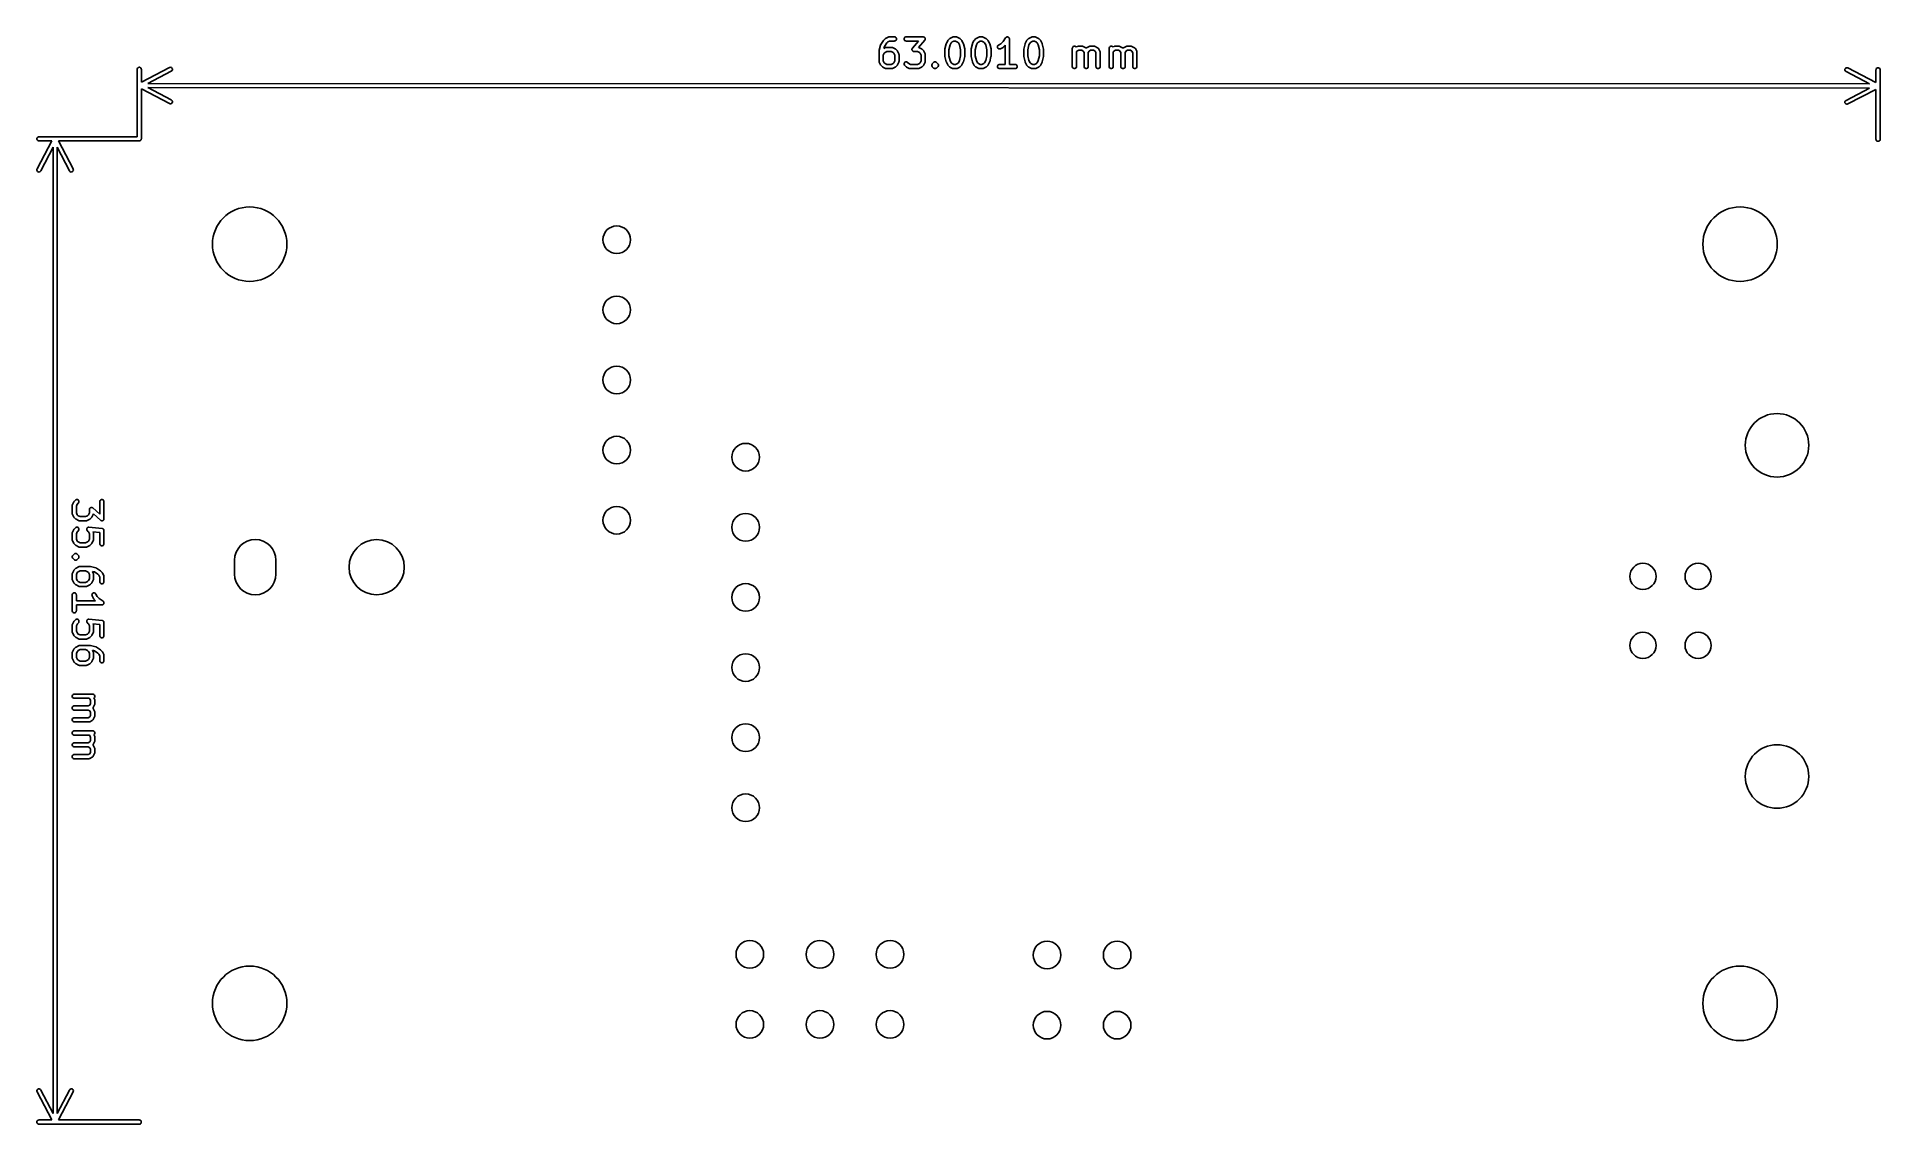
# Model space of a CAD drawing. Header units: inches. Extents: x 4.54 to 7.17, y -3.99 to -2.44.
import ezdxf

# ---------------------------------------------------------------- set-up
doc = ezdxf.new("R2010")
doc.units = ezdxf.units.IN
doc.header["$MEASUREMENT"] = 0
doc.layers.add('BLACK', color=250, linetype='CONTINUOUS')

msp = doc.modelspace()

# ---------------------------------------------------------------- linework, layer by layer
at = {"layer": 'BLACK', "linetype": 'CONTINUOUS'}
for p, q in [((5.7467, -2.4454), (5.7469, -2.4452)), ((5.7469, -2.4452), (5.7488, -2.4433)), ((5.7469, -2.4452), (5.7469, -2.4452)), ((5.7469, -2.4452), (5.7469, -2.4452)), ((5.7488, -2.4433), (5.749, -2.4431)), ((5.749, -2.4431), (5.7491, -2.443)), ((5.749, -2.4431), (5.749, -2.4431)), ((5.7491, -2.443), (5.7492, -2.4429)), ((5.7492, -2.4429), (5.7493, -2.4429)), ((5.7493, -2.4429), (5.7495, -2.4428)), ((5.7495, -2.4428), (5.7533, -2.4409)), ((5.7533, -2.4409), (5.7538, -2.4407)), ((5.7538, -2.4407), (5.7539, -2.4407)), ((5.7539, -2.4407), (5.754, -2.4406)), ((5.754, -2.4406), (5.7546, -2.4406)), ((5.7546, -2.4406), (5.7621, -2.4406)), ((5.7621, -2.4406), (5.7627, -2.4406)), ((5.7627, -2.4406), (5.7637, -2.4411)), ((5.7637, -2.4411), (5.7646, -2.4419)), ((5.7646, -2.4452), (5.7637, -2.446)), ((5.7646, -2.4419), (5.765, -2.443)), ((5.765, -2.4441), (5.7646, -2.4452)), ((5.765, -2.443), (5.765, -2.4441)), ((5.7761, -2.443), (5.7765, -2.4419)), ((5.7761, -2.4441), (5.7761, -2.443)), ((5.7765, -2.4452), (5.7761, -2.4441)), ((5.7765, -2.4419), (5.7773, -2.4411)), ((5.7773, -2.446), (5.7765, -2.4452)), ((5.7773, -2.4411), (5.7784, -2.4406)), ((5.7784, -2.4406), (5.779, -2.4406)), ((5.779, -2.4406), (5.8034, -2.4406)), ((5.8034, -2.4406), (5.8037, -2.4406)), ((5.8037, -2.4406), (5.8037, -2.4406)), ((5.8037, -2.4406), (5.8038, -2.4406)), ((5.8038, -2.4406), (5.8039, -2.4406)), ((5.8039, -2.4406), (5.8044, -2.4408)), ((5.8044, -2.4408), (5.8048, -2.441)), ((5.8048, -2.441), (5.8049, -2.441)), ((5.8049, -2.441), (5.805, -2.4411)), ((5.805, -2.4411), (5.8053, -2.4414)), ((5.8053, -2.4414), (5.8057, -2.4417)), ((5.8058, -2.4452), (5.8056, -2.4455)), ((5.8057, -2.4417), (5.8057, -2.4418)), ((5.8057, -2.4418), (5.8058, -2.4419)), ((5.8058, -2.4419), (5.806, -2.4423)), ((5.8059, -2.445), (5.8058, -2.4451)), ((5.8058, -2.4451), (5.8058, -2.4452)), ((5.8058, -2.4452), (5.8058, -2.4452)), ((5.8061, -2.4446), (5.8059, -2.445)), ((5.806, -2.4423), (5.8062, -2.4428)), ((5.8062, -2.4441), (5.8061, -2.4446)), ((5.8062, -2.4428), (5.8062, -2.4429)), ((5.8062, -2.4429), (5.8062, -2.443)), ((5.8062, -2.443), (5.8062, -2.4434)), ((5.8062, -2.4434), (5.8063, -2.4439)), ((5.8063, -2.4439), (5.8062, -2.444)), ((5.8062, -2.444), (5.8062, -2.4441)), ((5.8386, -2.4454), (5.8388, -2.4452)), ((5.8388, -2.4452), (5.8406, -2.4433)), ((5.8406, -2.4433), (5.8409, -2.4431)), ((5.8409, -2.4431), (5.841, -2.443)), ((5.8409, -2.4431), (5.8409, -2.4431)), ((5.841, -2.443), (5.8411, -2.443)), ((5.8411, -2.443), (5.8412, -2.4429)), ((5.8412, -2.4429), (5.8414, -2.4428)), ((5.8414, -2.4428), (5.8452, -2.4409)), ((5.8452, -2.4409), (5.8457, -2.4407)), ((5.8457, -2.4407), (5.8458, -2.4407)), ((5.8458, -2.4407), (5.8459, -2.4407)), ((5.8459, -2.4407), (5.8465, -2.4406)), ((5.8465, -2.4406), (5.8502, -2.4406)), ((5.8502, -2.4406), (5.8508, -2.4407)), ((5.8508, -2.4407), (5.8509, -2.4407)), ((5.8509, -2.4407), (5.851, -2.4407)), ((5.851, -2.4407), (5.8515, -2.4409)), ((5.8515, -2.4409), (5.8553, -2.4428)), ((5.8553, -2.4428), (5.8555, -2.4429)), ((5.8555, -2.4429), (5.8556, -2.443)), ((5.8556, -2.443), (5.8557, -2.443)), ((5.8557, -2.443), (5.8558, -2.4431)), ((5.8558, -2.4431), (5.8558, -2.4432)), ((5.8558, -2.4432), (5.8561, -2.4433)), ((5.8561, -2.4433), (5.8579, -2.4452)), ((5.8579, -2.4452), (5.8581, -2.4454)), ((5.8761, -2.4454), (5.8763, -2.4452)), ((5.8763, -2.4452), (5.8781, -2.4433)), ((5.8781, -2.4433), (5.8784, -2.4432)), ((5.8784, -2.4431), (5.8785, -2.443)), ((5.8784, -2.4432), (5.8784, -2.4431)), ((5.8785, -2.443), (5.8786, -2.443)), ((5.8786, -2.4429), (5.8789, -2.4428)), ((5.8786, -2.443), (5.8786, -2.4429)), ((5.8789, -2.4428), (5.8826, -2.4409)), ((5.8826, -2.4409), (5.8832, -2.4407)), ((5.8832, -2.4407), (5.8833, -2.4407)), ((5.8833, -2.4407), (5.8834, -2.4407)), ((5.8834, -2.4407), (5.884, -2.4406)), ((5.884, -2.4406), (5.8877, -2.4406)), ((5.8877, -2.4406), (5.8883, -2.4407)), ((5.8883, -2.4407), (5.8884, -2.4407)), ((5.8884, -2.4407), (5.8885, -2.4407)), ((5.8885, -2.4407), (5.889, -2.4409)), ((5.889, -2.4409), (5.8928, -2.4428)), ((5.8928, -2.4428), (5.893, -2.4429)), ((5.893, -2.4429), (5.8931, -2.443)), ((5.8931, -2.443), (5.8932, -2.443)), ((5.8932, -2.443), (5.8933, -2.4431)), ((5.8933, -2.4431), (5.8933, -2.4432)), ((5.8933, -2.4432), (5.8936, -2.4433)), ((5.8936, -2.4433), (5.8954, -2.4452)), ((5.8954, -2.4452), (5.8956, -2.4454)), ((5.9173, -2.4473), (5.9209, -2.4419)), ((5.9209, -2.4419), (5.9212, -2.4415)), ((5.9209, -2.4419), (5.9209, -2.4419)), ((5.9209, -2.4419), (5.9209, -2.4419)), ((5.9209, -2.4419), (5.9209, -2.4419)), ((5.9212, -2.4415), (5.9215, -2.4413)), ((5.9215, -2.4413), (5.9217, -2.4411)), ((5.9217, -2.4411), (5.922, -2.441)), ((5.922, -2.441), (5.9222, -2.4408)), ((5.9222, -2.4408), (5.9225, -2.4408)), ((5.9225, -2.4408), (5.9228, -2.4407)), ((5.9228, -2.4407), (5.9231, -2.4407)), ((5.9231, -2.4407), (5.9233, -2.4406)), ((5.9233, -2.4406), (5.9236, -2.4407)), ((5.9236, -2.4407), (5.9239, -2.4407)), ((5.9239, -2.4407), (5.9242, -2.4408)), ((5.9242, -2.4408), (5.9245, -2.4408)), ((5.9245, -2.4408), (5.9247, -2.441)), ((5.9247, -2.441), (5.925, -2.4411)), ((5.925, -2.4411), (5.9252, -2.4413)), ((5.9252, -2.4413), (5.9254, -2.4415)), ((5.9254, -2.4415), (5.9256, -2.4417)), ((5.9256, -2.4417), (5.9258, -2.4419)), ((5.9258, -2.4419), (5.9259, -2.4422)), ((5.9259, -2.4422), (5.9261, -2.4424)), ((5.9261, -2.4424), (5.9261, -2.4427)), ((5.9261, -2.4427), (5.9262, -2.443)), ((5.9262, -2.443), (5.9263, -2.4436)), ((5.9263, -2.4436), (5.9263, -2.4436)), ((5.9263, -2.4436), (5.9263, -2.4436)), ((5.9263, -2.4436), (5.9263, -2.4436)), ((5.9263, -2.4436), (5.9263, -2.48)), ((5.9511, -2.4455), (5.9512, -2.4452)), ((5.9512, -2.4452), (5.9531, -2.4434)), ((5.9531, -2.4434), (5.9533, -2.4432)), ((5.9533, -2.4432), (5.9534, -2.4431)), ((5.9534, -2.4431), (5.9535, -2.4431)), ((5.9535, -2.4431), (5.9536, -2.443)), ((5.9536, -2.443), (5.9539, -2.4428)), ((5.9536, -2.443), (5.9536, -2.443)), ((5.9539, -2.4428), (5.9576, -2.4409)), ((5.9576, -2.4409), (5.9582, -2.4407)), ((5.9582, -2.4407), (5.9583, -2.4407)), ((5.9583, -2.4407), (5.9584, -2.4407)), ((5.9584, -2.4407), (5.959, -2.4406)), ((5.959, -2.4406), (5.9627, -2.4406)), ((5.9627, -2.4406), (5.9633, -2.4407)), ((5.9633, -2.4407), (5.9634, -2.4407)), ((5.9634, -2.4407), (5.9635, -2.4407)), ((5.9635, -2.4407), (5.964, -2.4409)), ((5.964, -2.4409), (5.9678, -2.4428)), ((5.9678, -2.4428), (5.968, -2.443)), ((5.968, -2.443), (5.9681, -2.443)), ((5.9681, -2.443), (5.9682, -2.4431)), ((5.9682, -2.4431), (5.9683, -2.4431)), ((5.9683, -2.4431), (5.9683, -2.4432)), ((5.9683, -2.4432), (5.9685, -2.4434)), ((5.9685, -2.4434), (5.9704, -2.4452)), ((5.9704, -2.4452), (5.9706, -2.4455)), ((5.7404, -2.46), (5.7405, -2.4598)), ((5.7404, -2.4603), (5.7404, -2.46)), ((5.7404, -2.4604), (5.7404, -2.4603)), ((5.7404, -2.4603), (5.7404, -2.4603)), ((5.7404, -2.4754), (5.7404, -2.4604)), ((5.7405, -2.4597), (5.7424, -2.4522)), ((5.7405, -2.4598), (5.7405, -2.4597)), ((5.7405, -2.4598), (5.7405, -2.4598)), ((5.7424, -2.4522), (5.7425, -2.4518)), ((5.7425, -2.4517), (5.7426, -2.4516)), ((5.7425, -2.4518), (5.7425, -2.4517)), ((5.7425, -2.4518), (5.7425, -2.4518)), ((5.7426, -2.4516), (5.7428, -2.4513)), ((5.7426, -2.4516), (5.7426, -2.4516)), ((5.7428, -2.4513), (5.7465, -2.4456)), ((5.7477, -2.464), (5.7463, -2.4667)), ((5.7463, -2.4667), (5.7463, -2.4747)), ((5.7465, -2.4456), (5.7467, -2.4454)), ((5.7465, -2.4456), (5.7465, -2.4456)), ((5.7465, -2.4456), (5.7465, -2.4456)), ((5.748, -2.4541), (5.7472, -2.457)), ((5.7472, -2.457), (5.7495, -2.4559)), ((5.7489, -2.4628), (5.7477, -2.464)), ((5.7513, -2.4492), (5.748, -2.4541)), ((5.7516, -2.4615), (5.7489, -2.4628)), ((5.7495, -2.4559), (5.7501, -2.4557)), ((5.7501, -2.4557), (5.7502, -2.4557)), ((5.7502, -2.4557), (5.7503, -2.4556)), ((5.7503, -2.4556), (5.7509, -2.4556)), ((5.7509, -2.4556), (5.7584, -2.4556)), ((5.7526, -2.4478), (5.7513, -2.4492)), ((5.7577, -2.4615), (5.7516, -2.4615)), ((5.7553, -2.4465), (5.7526, -2.4478)), ((5.7621, -2.4465), (5.7553, -2.4465)), ((5.7604, -2.4628), (5.7577, -2.4615)), ((5.7584, -2.4556), (5.7589, -2.4556)), ((5.7589, -2.4556), (5.759, -2.4557)), ((5.759, -2.4557), (5.7591, -2.4557)), ((5.7591, -2.4557), (5.7597, -2.4559)), ((5.7597, -2.4559), (5.7634, -2.4578)), ((5.7616, -2.464), (5.7604, -2.4628)), ((5.7629, -2.4667), (5.7616, -2.464)), ((5.7627, -2.4464), (5.7621, -2.4465)), ((5.7637, -2.446), (5.7627, -2.4464)), ((5.7629, -2.4747), (5.7629, -2.4667)), ((5.7634, -2.4578), (5.7637, -2.4579)), ((5.7637, -2.4579), (5.7637, -2.4579)), ((5.7637, -2.4579), (5.7638, -2.458)), ((5.7638, -2.458), (5.7639, -2.4581)), ((5.7639, -2.4581), (5.764, -2.4581)), ((5.764, -2.4581), (5.7642, -2.4583)), ((5.7642, -2.4583), (5.7661, -2.4602)), ((5.7661, -2.4602), (5.7663, -2.4604)), ((5.7663, -2.4604), (5.7663, -2.4605)), ((5.7663, -2.4605), (5.7664, -2.4606)), ((5.7664, -2.4606), (5.7664, -2.4606)), ((5.7664, -2.4606), (5.7665, -2.4607)), ((5.7665, -2.4607), (5.7666, -2.461)), ((5.7666, -2.461), (5.7685, -2.4647)), ((5.7685, -2.4647), (5.7687, -2.4652)), ((5.7687, -2.4652), (5.7687, -2.4654)), ((5.7687, -2.4654), (5.7687, -2.4654)), ((5.7687, -2.4654), (5.7688, -2.466)), ((5.7688, -2.466), (5.7688, -2.4754)), ((5.7784, -2.4464), (5.7773, -2.446)), ((5.779, -2.4465), (5.7784, -2.4464)), ((5.7968, -2.4465), (5.779, -2.4465)), ((5.7873, -2.458), (5.7875, -2.4575)), ((5.7873, -2.4581), (5.7873, -2.458)), ((5.7873, -2.4586), (5.7873, -2.4581)), ((5.7873, -2.4581), (5.7873, -2.4581)), ((5.7873, -2.4591), (5.7873, -2.4586)), ((5.7874, -2.4592), (5.7873, -2.4591)), ((5.7874, -2.4593), (5.7874, -2.4592)), ((5.7876, -2.4597), (5.7874, -2.4593)), ((5.7875, -2.4575), (5.7877, -2.4571)), ((5.7878, -2.4602), (5.7876, -2.4597)), ((5.7877, -2.4571), (5.7877, -2.4569)), ((5.7877, -2.4569), (5.7878, -2.4569)), ((5.7878, -2.4568), (5.788, -2.4566)), ((5.7878, -2.4569), (5.7878, -2.4568)), ((5.7879, -2.4603), (5.7878, -2.4602)), ((5.7878, -2.4602), (5.7878, -2.4602)), ((5.7882, -2.4606), (5.7879, -2.4603)), ((5.788, -2.4566), (5.7968, -2.4465)), ((5.7886, -2.461), (5.7882, -2.4606)), ((5.7887, -2.461), (5.7886, -2.461)), ((5.7888, -2.4611), (5.7887, -2.461)), ((5.7892, -2.4612), (5.7888, -2.4611)), ((5.7896, -2.4614), (5.7892, -2.4612)), ((5.7898, -2.4614), (5.7896, -2.4614)), ((5.7898, -2.4615), (5.7898, -2.4614)), ((5.7899, -2.4615), (5.7898, -2.4615)), ((5.7902, -2.4615), (5.7899, -2.4615)), ((5.7952, -2.4615), (5.7902, -2.4615)), ((5.7978, -2.4628), (5.7952, -2.4615)), ((5.8056, -2.4455), (5.7966, -2.4557)), ((5.7966, -2.4557), (5.7972, -2.4559)), ((5.7972, -2.4559), (5.8009, -2.4578)), ((5.799, -2.464), (5.7978, -2.4628)), ((5.8004, -2.4667), (5.799, -2.464)), ((5.8004, -2.4747), (5.8004, -2.4667)), ((5.8009, -2.4578), (5.8012, -2.4579)), ((5.8012, -2.4579), (5.8012, -2.458)), ((5.8012, -2.458), (5.8013, -2.458)), ((5.8013, -2.458), (5.8014, -2.4581)), ((5.8014, -2.4581), (5.8015, -2.4581)), ((5.8015, -2.4581), (5.8017, -2.4583)), ((5.8017, -2.4583), (5.8036, -2.4602)), ((5.8036, -2.4602), (5.8037, -2.4604)), ((5.8037, -2.4604), (5.8038, -2.4605)), ((5.8038, -2.4605), (5.8039, -2.4606)), ((5.8039, -2.4606), (5.8039, -2.4606)), ((5.8039, -2.4606), (5.804, -2.4607)), ((5.804, -2.4607), (5.8041, -2.461)), ((5.8041, -2.461), (5.806, -2.4647)), ((5.806, -2.4647), (5.8062, -2.4653)), ((5.8062, -2.4653), (5.8062, -2.4654)), ((5.8062, -2.4654), (5.8062, -2.4655)), ((5.8062, -2.4655), (5.8063, -2.466)), ((5.8063, -2.466), (5.8063, -2.4754)), ((5.8341, -2.4584), (5.8342, -2.4582)), ((5.8341, -2.4585), (5.8342, -2.4584)), ((5.8342, -2.4584), (5.8341, -2.4584)), ((5.8341, -2.4679), (5.8341, -2.4585)), ((5.8341, -2.468), (5.8341, -2.4679)), ((5.8341, -2.4681), (5.8341, -2.468)), ((5.8342, -2.4683), (5.8341, -2.4681)), ((5.8342, -2.4578), (5.8361, -2.4503)), ((5.8342, -2.4579), (5.8342, -2.4578)), ((5.8342, -2.458), (5.8342, -2.4579)), ((5.8342, -2.4582), (5.8342, -2.458)), ((5.8342, -2.4685), (5.8342, -2.4683)), ((5.8342, -2.4686), (5.8342, -2.4685)), ((5.8342, -2.4685), (5.8342, -2.4685)), ((5.8361, -2.4761), (5.8342, -2.4686)), ((5.8361, -2.4503), (5.8362, -2.45)), ((5.8361, -2.4503), (5.8361, -2.4503)), ((5.8361, -2.4503), (5.8361, -2.4503)), ((5.8362, -2.45), (5.8363, -2.4498)), ((5.8363, -2.4497), (5.8382, -2.446)), ((5.8363, -2.4498), (5.8363, -2.4497)), ((5.8363, -2.4498), (5.8363, -2.4498)), ((5.8382, -2.446), (5.8384, -2.4457)), ((5.8384, -2.4457), (5.8385, -2.4456)), ((5.8384, -2.4457), (5.8384, -2.4457)), ((5.8385, -2.4455), (5.8386, -2.4454)), ((5.8385, -2.4456), (5.8385, -2.4455)), ((5.8418, -2.4521), (5.84, -2.4589)), ((5.84, -2.4589), (5.84, -2.4676)), ((5.84, -2.4676), (5.8418, -2.4744)), ((5.8433, -2.449), (5.8418, -2.4521)), ((5.8445, -2.4478), (5.8433, -2.449)), ((5.8472, -2.4465), (5.8445, -2.4478)), ((5.8495, -2.4465), (5.8472, -2.4465)), ((5.8522, -2.4479), (5.8495, -2.4465)), ((5.8534, -2.449), (5.8522, -2.4479)), ((5.8549, -2.4521), (5.8534, -2.449)), ((5.8566, -2.4589), (5.8549, -2.4521)), ((5.8549, -2.4744), (5.8566, -2.4676)), ((5.8566, -2.4676), (5.8566, -2.4589)), ((5.8581, -2.4454), (5.8582, -2.4455)), ((5.8582, -2.4455), (5.8582, -2.4456)), ((5.8582, -2.4456), (5.8583, -2.4457)), ((5.8583, -2.4457), (5.8583, -2.4457)), ((5.8583, -2.4457), (5.8585, -2.446)), ((5.8585, -2.446), (5.8604, -2.4497)), ((5.8604, -2.4497), (5.8604, -2.4498)), ((5.8604, -2.4498), (5.8604, -2.4498)), ((5.8604, -2.4498), (5.8605, -2.45)), ((5.8605, -2.45), (5.8606, -2.4503)), ((5.8606, -2.4503), (5.8606, -2.4503)), ((5.8606, -2.4503), (5.8606, -2.4503)), ((5.8606, -2.4503), (5.8625, -2.4578)), ((5.8625, -2.4686), (5.8606, -2.4761)), ((5.8625, -2.4578), (5.8625, -2.4579)), ((5.8625, -2.4579), (5.8625, -2.458)), ((5.8625, -2.458), (5.8625, -2.4582)), ((5.8625, -2.4582), (5.8625, -2.4584)), ((5.8625, -2.4584), (5.8625, -2.4584)), ((5.8625, -2.4584), (5.8625, -2.4585)), ((5.8625, -2.4585), (5.8625, -2.4679)), ((5.8625, -2.4679), (5.8625, -2.468)), ((5.8625, -2.468), (5.8625, -2.4681)), ((5.8625, -2.4681), (5.8625, -2.4683)), ((5.8625, -2.4683), (5.8625, -2.4685)), ((5.8625, -2.4685), (5.8625, -2.4685)), ((5.8625, -2.4685), (5.8625, -2.4686)), ((5.8716, -2.4584), (5.8717, -2.4582)), ((5.8716, -2.4585), (5.8716, -2.4584)), ((5.8716, -2.4586), (5.8716, -2.4585)), ((5.8716, -2.4679), (5.8716, -2.4586)), ((5.8716, -2.468), (5.8716, -2.4679)), ((5.8716, -2.4681), (5.8716, -2.468)), ((5.8717, -2.4683), (5.8716, -2.4681)), ((5.8717, -2.4578), (5.8736, -2.4503)), ((5.8717, -2.4579), (5.8717, -2.4578)), ((5.8717, -2.458), (5.8717, -2.4579)), ((5.8717, -2.4582), (5.8717, -2.458)), ((5.8717, -2.4685), (5.8717, -2.4683)), ((5.8717, -2.4686), (5.8717, -2.4685)), ((5.8717, -2.4685), (5.8717, -2.4685)), ((5.8736, -2.4761), (5.8717, -2.4686)), ((5.8736, -2.4503), (5.8737, -2.45)), ((5.8736, -2.4503), (5.8736, -2.4503)), ((5.8736, -2.4503), (5.8736, -2.4503)), ((5.8737, -2.45), (5.8738, -2.4498)), ((5.8738, -2.4497), (5.8757, -2.446)), ((5.8738, -2.4498), (5.8738, -2.4497)), ((5.8738, -2.4498), (5.8738, -2.4498)), ((5.8757, -2.446), (5.8759, -2.4457)), ((5.8759, -2.4457), (5.876, -2.4456)), ((5.8759, -2.4457), (5.8759, -2.4457)), ((5.876, -2.4455), (5.8761, -2.4454)), ((5.876, -2.4456), (5.876, -2.4455)), ((5.8793, -2.4521), (5.8775, -2.4589)), ((5.8775, -2.4589), (5.8775, -2.4676)), ((5.8775, -2.4676), (5.8792, -2.4744)), ((5.8808, -2.4491), (5.8793, -2.4521)), ((5.882, -2.4479), (5.8808, -2.4491)), ((5.8847, -2.4465), (5.882, -2.4479)), ((5.887, -2.4465), (5.8847, -2.4465)), ((5.8897, -2.4479), (5.887, -2.4465)), ((5.8909, -2.4491), (5.8897, -2.4479)), ((5.8924, -2.4521), (5.8909, -2.4491)), ((5.8941, -2.4589), (5.8924, -2.4521)), ((5.8924, -2.4744), (5.8941, -2.4676)), ((5.8941, -2.4676), (5.8941, -2.4589)), ((5.8956, -2.4454), (5.8957, -2.4455)), ((5.8957, -2.4455), (5.8957, -2.4456)), ((5.8957, -2.4456), (5.8958, -2.4457)), ((5.8958, -2.4457), (5.8958, -2.4457)), ((5.8958, -2.4457), (5.896, -2.446)), ((5.896, -2.446), (5.8979, -2.4497)), ((5.8979, -2.4497), (5.8979, -2.4498)), ((5.8979, -2.4498), (5.8979, -2.4498)), ((5.8979, -2.4498), (5.898, -2.45)), ((5.898, -2.45), (5.8981, -2.4503)), ((5.8981, -2.4503), (5.8981, -2.4503)), ((5.8981, -2.4503), (5.8981, -2.4503)), ((5.8981, -2.4503), (5.9, -2.4578)), ((5.8999, -2.4686), (5.8981, -2.4761)), ((5.9, -2.4685), (5.8999, -2.4686)), ((5.9, -2.4578), (5.9, -2.4579)), ((5.9, -2.4579), (5.9, -2.458)), ((5.9, -2.458), (5.9, -2.4582)), ((5.9, -2.4582), (5.9, -2.4584)), ((5.9, -2.4584), (5.9, -2.4585)), ((5.9, -2.4585), (5.9, -2.4586)), ((5.9, -2.4586), (5.9, -2.4679)), ((5.9, -2.4679), (5.9, -2.468)), ((5.9, -2.468), (5.9, -2.4681)), ((5.9, -2.4681), (5.9, -2.4683)), ((5.9, -2.4683), (5.9, -2.4685)), ((5.9, -2.4685), (5.9, -2.4685)), ((5.9092, -2.4544), (5.9095, -2.4533)), ((5.9092, -2.4556), (5.9092, -2.4544)), ((5.9098, -2.4566), (5.9092, -2.4556)), ((5.9095, -2.4533), (5.9103, -2.4525)), ((5.9106, -2.4574), (5.9098, -2.4566)), ((5.9103, -2.4525), (5.9108, -2.4522)), ((5.9117, -2.4577), (5.9106, -2.4574)), ((5.9108, -2.4522), (5.9141, -2.4505)), ((5.9129, -2.4577), (5.9117, -2.4577)), ((5.9134, -2.4575), (5.9129, -2.4577)), ((5.9172, -2.4556), (5.9134, -2.4575)), ((5.9141, -2.4505), (5.9173, -2.4473)), ((5.9174, -2.4554), (5.9172, -2.4556)), ((5.9175, -2.4554), (5.9174, -2.4554)), ((5.9176, -2.4553), (5.9175, -2.4554)), ((5.9177, -2.4552), (5.9176, -2.4553)), ((5.9176, -2.4553), (5.9176, -2.4553)), ((5.9179, -2.455), (5.9177, -2.4552)), ((5.9204, -2.4526), (5.9179, -2.455)), ((5.9204, -2.48), (5.9204, -2.4526)), ((5.9466, -2.4584), (5.9467, -2.4582)), ((5.9466, -2.4585), (5.9466, -2.4584)), ((5.9466, -2.4586), (5.9466, -2.4585)), ((5.9466, -2.4679), (5.9466, -2.4586)), ((5.9466, -2.468), (5.9466, -2.4679)), ((5.9466, -2.4681), (5.9466, -2.468)), ((5.9467, -2.4683), (5.9466, -2.4681)), ((5.9467, -2.4579), (5.9486, -2.4504)), ((5.9467, -2.458), (5.9467, -2.4579)), ((5.9467, -2.4582), (5.9467, -2.458)), ((5.9467, -2.458), (5.9467, -2.458)), ((5.9467, -2.4685), (5.9467, -2.4683)), ((5.9467, -2.4686), (5.9467, -2.4685)), ((5.9467, -2.4687), (5.9467, -2.4686)), ((5.9486, -2.4762), (5.9467, -2.4687)), ((5.9486, -2.4503), (5.9487, -2.4501)), ((5.9486, -2.4504), (5.9486, -2.4503)), ((5.9486, -2.4503), (5.9486, -2.4503)), ((5.9487, -2.4501), (5.9488, -2.4498)), ((5.9488, -2.4498), (5.9507, -2.446)), ((5.9488, -2.4498), (5.9488, -2.4498)), ((5.9488, -2.4498), (5.9488, -2.4498)), ((5.9507, -2.446), (5.9508, -2.4458)), ((5.9508, -2.4458), (5.9509, -2.4457)), ((5.9509, -2.4456), (5.951, -2.4455)), ((5.9509, -2.4457), (5.9509, -2.4456)), ((5.951, -2.4455), (5.9511, -2.4455)), ((5.9542, -2.4521), (5.9525, -2.4589)), ((5.9525, -2.4589), (5.9525, -2.4676)), ((5.9525, -2.4676), (5.9542, -2.4744)), ((5.9558, -2.4491), (5.9542, -2.4521)), ((5.957, -2.4479), (5.9558, -2.4491)), ((5.9597, -2.4465), (5.957, -2.4479)), ((5.962, -2.4465), (5.9597, -2.4465)), ((5.9647, -2.4479), (5.962, -2.4465)), ((5.9659, -2.4491), (5.9647, -2.4479)), ((5.9674, -2.4521), (5.9659, -2.4491)), ((5.9691, -2.4589), (5.9674, -2.4521)), ((5.9674, -2.4744), (5.9691, -2.4676)), ((5.9691, -2.4676), (5.9691, -2.4589)), ((5.9706, -2.4455), (5.9707, -2.4455)), ((5.9707, -2.4455), (5.9707, -2.4456)), ((5.9707, -2.4456), (5.9708, -2.4457)), ((5.9708, -2.4457), (5.9708, -2.4458)), ((5.9708, -2.4458), (5.971, -2.446)), ((5.971, -2.446), (5.9728, -2.4498)), ((5.9728, -2.4498), (5.9729, -2.4498)), ((5.9729, -2.4498), (5.9729, -2.4498)), ((5.9729, -2.4498), (5.973, -2.4501)), ((5.973, -2.4501), (5.9731, -2.4503)), ((5.9731, -2.4503), (5.9731, -2.4503)), ((5.9731, -2.4503), (5.9731, -2.4504)), ((5.9731, -2.4504), (5.9749, -2.4579)), ((5.9749, -2.4687), (5.9731, -2.4762)), ((5.9749, -2.4579), (5.975, -2.458)), ((5.975, -2.4686), (5.9749, -2.4687)), ((5.975, -2.458), (5.975, -2.458)), ((5.975, -2.458), (5.975, -2.4582)), ((5.975, -2.4582), (5.975, -2.4584)), ((5.975, -2.4584), (5.975, -2.4585)), ((5.975, -2.4585), (5.975, -2.4586)), ((5.975, -2.4586), (5.975, -2.468)), ((5.975, -2.468), (5.975, -2.4681)), ((5.975, -2.4681), (5.975, -2.4681)), ((5.975, -2.4681), (5.975, -2.4683)), ((5.975, -2.4683), (5.975, -2.4685)), ((5.975, -2.4685), (5.975, -2.4686)), ((6.016, -2.4567), (6.0161, -2.4561)), ((6.016, -2.483), (6.016, -2.4567)), ((6.0161, -2.4561), (6.0165, -2.4551)), ((6.0165, -2.4551), (6.0173, -2.4543)), ((6.0173, -2.4543), (6.0184, -2.4538)), ((6.0184, -2.4538), (6.0195, -2.4538)), ((6.0195, -2.4538), (6.0206, -2.4543)), ((6.0206, -2.4543), (6.0214, -2.455)), ((6.0214, -2.455), (6.0233, -2.4541)), ((6.0226, -2.461), (6.0219, -2.4617)), ((6.0219, -2.4617), (6.0219, -2.483)), ((6.0253, -2.4597), (6.0226, -2.461)), ((6.0233, -2.4541), (6.0238, -2.4539)), ((6.0238, -2.4539), (6.0239, -2.4539)), ((6.0239, -2.4539), (6.024, -2.4538)), ((6.024, -2.4538), (6.0246, -2.4538)), ((6.0246, -2.4538), (6.0302, -2.4538)), ((6.0295, -2.4597), (6.0253, -2.4597)), ((6.0317, -2.4608), (6.0295, -2.4597)), ((6.0302, -2.4538), (6.0308, -2.4538)), ((6.0308, -2.4538), (6.0309, -2.4539)), ((6.0309, -2.4539), (6.031, -2.4539)), ((6.031, -2.4539), (6.0315, -2.4541)), ((6.0315, -2.4541), (6.0353, -2.456)), ((6.0329, -2.463), (6.0317, -2.4608)), ((6.0329, -2.483), (6.0329, -2.463)), ((6.0353, -2.456), (6.0354, -2.456)), ((6.0354, -2.456), (6.0354, -2.456)), ((6.0354, -2.456), (6.0355, -2.4561)), ((6.0355, -2.4561), (6.0358, -2.4563)), ((6.0358, -2.4563), (6.0358, -2.4563)), ((6.0358, -2.4563), (6.0359, -2.4563)), ((6.0359, -2.4563), (6.0362, -2.4561)), ((6.0362, -2.4561), (6.0362, -2.456)), ((6.0362, -2.456), (6.0363, -2.456)), ((6.0363, -2.456), (6.0364, -2.456)), ((6.0364, -2.456), (6.0401, -2.4541)), ((6.0399, -2.4608), (6.0388, -2.463)), ((6.0388, -2.463), (6.0388, -2.483)), ((6.0421, -2.4597), (6.0399, -2.4608)), ((6.0401, -2.4541), (6.0407, -2.4539)), ((6.0407, -2.4539), (6.0408, -2.4539)), ((6.0408, -2.4539), (6.0409, -2.4538)), ((6.0409, -2.4538), (6.0414, -2.4538)), ((6.0414, -2.4538), (6.0471, -2.4538)), ((6.0464, -2.4597), (6.0421, -2.4597)), ((6.0486, -2.4608), (6.0464, -2.4597)), ((6.0471, -2.4538), (6.0476, -2.4538)), ((6.0476, -2.4538), (6.0477, -2.4539)), ((6.0477, -2.4539), (6.0478, -2.4539)), ((6.0478, -2.4539), (6.0484, -2.4541)), ((6.0484, -2.4541), (6.0521, -2.456)), ((6.0497, -2.463), (6.0486, -2.4608)), ((6.0497, -2.483), (6.0497, -2.463)), ((6.0521, -2.456), (6.0522, -2.456)), ((6.0522, -2.456), (6.0523, -2.456)), ((6.0523, -2.456), (6.0523, -2.4561)), ((6.0523, -2.4561), (6.0526, -2.4563)), ((6.0526, -2.4563), (6.0529, -2.4565)), ((6.0529, -2.4565), (6.0532, -2.4568)), ((6.0532, -2.4568), (6.0533, -2.4571)), ((6.0533, -2.4571), (6.0534, -2.4571)), ((6.0534, -2.4571), (6.0534, -2.4572)), ((6.0534, -2.4572), (6.0535, -2.4573)), ((6.0535, -2.4573), (6.0553, -2.461)), ((6.0553, -2.461), (6.0555, -2.4616)), ((6.0555, -2.4616), (6.0555, -2.4617)), ((6.0555, -2.4617), (6.0556, -2.4618)), ((6.0556, -2.4618), (6.0556, -2.4623)), ((6.0556, -2.4623), (6.0556, -2.483)), ((6.0685, -2.4561), (6.069, -2.4551)), ((6.0685, -2.4567), (6.0685, -2.4561)), ((6.0685, -2.483), (6.0685, -2.4567)), ((6.069, -2.4551), (6.0698, -2.4543)), ((6.0698, -2.4543), (6.0709, -2.4538)), ((6.0709, -2.4538), (6.072, -2.4538)), ((6.072, -2.4538), (6.0731, -2.4543)), ((6.0731, -2.4543), (6.0738, -2.455)), ((6.0738, -2.455), (6.0757, -2.4541)), ((6.0751, -2.461), (6.0744, -2.4617)), ((6.0744, -2.4617), (6.0744, -2.483)), ((6.0778, -2.4597), (6.0751, -2.461)), ((6.0757, -2.4541), (6.0763, -2.4539)), ((6.0763, -2.4539), (6.0764, -2.4539)), ((6.0764, -2.4539), (6.0765, -2.4538)), ((6.0765, -2.4538), (6.0771, -2.4538)), ((6.0771, -2.4538), (6.0827, -2.4538)), ((6.082, -2.4597), (6.0778, -2.4597)), ((6.0842, -2.4608), (6.082, -2.4597)), ((6.0827, -2.4538), (6.0833, -2.4538)), ((6.0833, -2.4538), (6.0834, -2.4539)), ((6.0834, -2.4539), (6.0835, -2.4539)), ((6.0835, -2.4539), (6.084, -2.4541)), ((6.084, -2.4541), (6.0878, -2.456)), ((6.0854, -2.4631), (6.0842, -2.4608)), ((6.0854, -2.483), (6.0854, -2.4631)), ((6.0878, -2.456), (6.0879, -2.456)), ((6.0879, -2.456), (6.0879, -2.456)), ((6.0879, -2.456), (6.088, -2.4561)), ((6.088, -2.4561), (6.0882, -2.4563)), ((6.0882, -2.4563), (6.0883, -2.4563)), ((6.0883, -2.4563), (6.0884, -2.4563)), ((6.0884, -2.4563), (6.0887, -2.4561)), ((6.0887, -2.4561), (6.0887, -2.456)), ((6.0887, -2.456), (6.0888, -2.456)), ((6.0888, -2.456), (6.0889, -2.456)), ((6.0889, -2.456), (6.0926, -2.4541)), ((6.0924, -2.4608), (6.0913, -2.4631)), ((6.0913, -2.4631), (6.0913, -2.483)), ((6.0946, -2.4597), (6.0924, -2.4608)), ((6.0926, -2.4541), (6.0932, -2.4539)), ((6.0932, -2.4539), (6.0933, -2.4539)), ((6.0933, -2.4539), (6.0934, -2.4538)), ((6.0934, -2.4538), (6.0939, -2.4538)), ((6.0939, -2.4538), (6.0996, -2.4538)), ((6.0989, -2.4597), (6.0946, -2.4597)), ((6.1011, -2.4608), (6.0989, -2.4597)), ((6.0996, -2.4538), (6.1001, -2.4538)), ((6.1001, -2.4538), (6.1002, -2.4539)), ((6.1002, -2.4539), (6.1003, -2.4539)), ((6.1003, -2.4539), (6.1009, -2.4541)), ((6.1009, -2.4541), (6.1046, -2.456)), ((6.1022, -2.4631), (6.1011, -2.4608)), ((6.1022, -2.483), (6.1022, -2.4631)), ((6.1046, -2.456), (6.1047, -2.456)), ((6.1047, -2.456), (6.1048, -2.456)), ((6.1048, -2.456), (6.1048, -2.4561)), ((6.1048, -2.4561), (6.1051, -2.4563)), ((6.1051, -2.4563), (6.1054, -2.4566)), ((6.1054, -2.4566), (6.1056, -2.4568)), ((6.1056, -2.4568), (6.1058, -2.4571)), ((6.1058, -2.4571), (6.1059, -2.4571)), ((6.1059, -2.4571), (6.1059, -2.4572)), ((6.1059, -2.4572), (6.106, -2.4573)), ((6.106, -2.4573), (6.1078, -2.461)), ((6.1078, -2.461), (6.108, -2.4616)), ((6.108, -2.4616), (6.108, -2.4617)), ((6.108, -2.4617), (6.1081, -2.4618)), ((6.1081, -2.4618), (6.1081, -2.4624)), ((6.1081, -2.4624), (6.1081, -2.483)), ((4.682, -2.583), (4.6821, -2.4869)), ((4.6821, -2.4863), (4.6826, -2.4853)), ((4.6821, -2.4869), (4.6821, -2.4863)), ((4.6826, -2.4853), (4.6834, -2.4845)), ((4.6834, -2.4845), (4.6844, -2.484)), ((4.6844, -2.484), (4.6856, -2.484)), ((4.6856, -2.484), (4.6867, -2.4845)), ((4.6867, -2.4845), (4.6875, -2.4853)), ((4.6875, -2.4853), (4.6879, -2.4863)), ((4.6879, -2.4863), (4.688, -2.4869)), ((4.688, -2.5051), (4.728, -2.4843)), ((4.688, -2.4869), (4.688, -2.5051)), ((4.7307, -2.4895), (4.6971, -2.507)), ((4.728, -2.4843), (4.7285, -2.4841)), ((4.7285, -2.4841), (4.7297, -2.484)), ((4.7297, -2.484), (4.7308, -2.4843)), ((4.7312, -2.4892), (4.7307, -2.4895)), ((4.7308, -2.4843), (4.7317, -2.4851)), ((4.732, -2.4883), (4.7312, -2.4892)), ((4.7317, -2.4851), (4.7322, -2.4861)), ((4.7323, -2.4872), (4.732, -2.4883)), ((4.7322, -2.4861), (4.7323, -2.4872)), ((5.7405, -2.476), (5.7404, -2.4754)), ((5.7405, -2.4761), (5.7405, -2.476)), ((5.7405, -2.4762), (5.7405, -2.4761)), ((5.7407, -2.4767), (5.7405, -2.4762)), ((5.7426, -2.4805), (5.7407, -2.4767)), ((5.7427, -2.4807), (5.7426, -2.4805)), ((5.7428, -2.4808), (5.7427, -2.4807)), ((5.7428, -2.4809), (5.7428, -2.4808)), ((5.7429, -2.481), (5.7428, -2.4809)), ((5.743, -2.481), (5.7429, -2.481)), ((5.7431, -2.4812), (5.743, -2.481)), ((5.745, -2.4831), (5.7431, -2.4812)), ((5.7452, -2.4833), (5.745, -2.4831)), ((5.7453, -2.4834), (5.7452, -2.4833)), ((5.7454, -2.4834), (5.7453, -2.4834)), ((5.7455, -2.4835), (5.7454, -2.4834)), ((5.7458, -2.4837), (5.7455, -2.4835)), ((5.7455, -2.4835), (5.7455, -2.4835)), ((5.7495, -2.4855), (5.7458, -2.4837)), ((5.7463, -2.4747), (5.7477, -2.4774)), ((5.7477, -2.4774), (5.7489, -2.4786)), ((5.7489, -2.4786), (5.7515, -2.4799)), ((5.7501, -2.4857), (5.7495, -2.4855)), ((5.7502, -2.4857), (5.7501, -2.4857)), ((5.7503, -2.4858), (5.7502, -2.4857)), ((5.7508, -2.4858), (5.7503, -2.4858)), ((5.7583, -2.4858), (5.7508, -2.4858)), ((5.7515, -2.4799), (5.7577, -2.4799)), ((5.7577, -2.4799), (5.7604, -2.4786)), ((5.7589, -2.4858), (5.7583, -2.4858)), ((5.759, -2.4858), (5.7589, -2.4858)), ((5.7591, -2.4857), (5.759, -2.4858)), ((5.7597, -2.4855), (5.7591, -2.4857)), ((5.7634, -2.4837), (5.7597, -2.4855)), ((5.7604, -2.4786), (5.7615, -2.4774)), ((5.7615, -2.4774), (5.7629, -2.4747)), ((5.7637, -2.4835), (5.7634, -2.4837)), ((5.7638, -2.4834), (5.7637, -2.4835)), ((5.7637, -2.4835), (5.7637, -2.4835)), ((5.7639, -2.4834), (5.7638, -2.4834)), ((5.764, -2.4833), (5.7639, -2.4834)), ((5.7642, -2.4831), (5.764, -2.4833)), ((5.7661, -2.4812), (5.7642, -2.4831)), ((5.7662, -2.481), (5.7661, -2.4812)), ((5.7663, -2.481), (5.7662, -2.481)), ((5.7664, -2.4809), (5.7663, -2.481)), ((5.7665, -2.4807), (5.7664, -2.4808)), ((5.7664, -2.4808), (5.7664, -2.4809)), ((5.7666, -2.4805), (5.7665, -2.4807)), ((5.7685, -2.4767), (5.7666, -2.4805)), ((5.7687, -2.4762), (5.7685, -2.4767)), ((5.7688, -2.4754), (5.7687, -2.476)), ((5.7687, -2.476), (5.7687, -2.4761)), ((5.7687, -2.4761), (5.7687, -2.4762)), ((5.7761, -2.4786), (5.7765, -2.4775)), ((5.7761, -2.4797), (5.7761, -2.4786)), ((5.7765, -2.4808), (5.7761, -2.4797)), ((5.7765, -2.4775), (5.7773, -2.4767)), ((5.7769, -2.4812), (5.7765, -2.4808)), ((5.7788, -2.4831), (5.7769, -2.4812)), ((5.7773, -2.4767), (5.7784, -2.4763)), ((5.7784, -2.4763), (5.7795, -2.4763)), ((5.779, -2.4833), (5.7788, -2.4831)), ((5.779, -2.4834), (5.779, -2.4833)), ((5.7791, -2.4834), (5.779, -2.4834)), ((5.7792, -2.4835), (5.7791, -2.4834)), ((5.7793, -2.4835), (5.7792, -2.4835)), ((5.7795, -2.4837), (5.7793, -2.4835)), ((5.7795, -2.4763), (5.7806, -2.4767)), ((5.7833, -2.4855), (5.7795, -2.4837)), ((5.7806, -2.4767), (5.7811, -2.4771)), ((5.7811, -2.4771), (5.7826, -2.4786)), ((5.7826, -2.4786), (5.7853, -2.4799)), ((5.7838, -2.4857), (5.7833, -2.4855)), ((5.7839, -2.4858), (5.7838, -2.4857)), ((5.784, -2.4858), (5.7839, -2.4858)), ((5.7846, -2.4859), (5.784, -2.4858)), ((5.7958, -2.4859), (5.7846, -2.4859)), ((5.7853, -2.4799), (5.7951, -2.48)), ((5.7951, -2.48), (5.7978, -2.4786)), ((5.7964, -2.4858), (5.7958, -2.4859)), ((5.7965, -2.4858), (5.7964, -2.4858)), ((5.7966, -2.4858), (5.7965, -2.4858)), ((5.7972, -2.4855), (5.7966, -2.4858)), ((5.8009, -2.4837), (5.7972, -2.4855)), ((5.7978, -2.4786), (5.799, -2.4774)), ((5.799, -2.4774), (5.8004, -2.4747)), ((5.8012, -2.4835), (5.8009, -2.4837)), ((5.8013, -2.4834), (5.8012, -2.4835)), ((5.8012, -2.4835), (5.8012, -2.4835)), ((5.8014, -2.4834), (5.8013, -2.4834)), ((5.8015, -2.4833), (5.8014, -2.4834)), ((5.8017, -2.4831), (5.8015, -2.4833)), ((5.8036, -2.4812), (5.8017, -2.4831)), ((5.8037, -2.481), (5.8036, -2.4812)), ((5.8038, -2.481), (5.8037, -2.481)), ((5.8039, -2.4809), (5.8038, -2.481)), ((5.804, -2.4807), (5.8039, -2.4808)), ((5.8039, -2.4808), (5.8039, -2.4809)), ((5.8041, -2.4805), (5.804, -2.4807)), ((5.806, -2.4767), (5.8041, -2.4805)), ((5.8062, -2.4762), (5.806, -2.4767)), ((5.8063, -2.4754), (5.8062, -2.476)), ((5.8062, -2.476), (5.8062, -2.4761)), ((5.8062, -2.4761), (5.8062, -2.4762)), ((5.8154, -2.4805), (5.8159, -2.4794)), ((5.8154, -2.4816), (5.8154, -2.4805)), ((5.8159, -2.4827), (5.8154, -2.4816)), ((5.8159, -2.4794), (5.8163, -2.4789)), ((5.8163, -2.4831), (5.8159, -2.4827)), ((5.8163, -2.4789), (5.8181, -2.4771)), ((5.8181, -2.485), (5.8163, -2.4831)), ((5.8181, -2.4771), (5.8186, -2.4767)), ((5.8186, -2.4854), (5.8181, -2.485)), ((5.8186, -2.4767), (5.8196, -2.4763)), ((5.8186, -2.4767), (5.8186, -2.4767)), ((5.8193, -2.4857), (5.8186, -2.4854)), ((5.8196, -2.4858), (5.8193, -2.4857)), ((5.8196, -2.4763), (5.8208, -2.4763)), ((5.8208, -2.4858), (5.8196, -2.4858)), ((5.8208, -2.4763), (5.8209, -2.4763)), ((5.8219, -2.4854), (5.8208, -2.4858)), ((5.8209, -2.4763), (5.8219, -2.4767)), ((5.8219, -2.4767), (5.8223, -2.4771)), ((5.8223, -2.485), (5.8219, -2.4854)), ((5.8223, -2.4771), (5.8242, -2.4789)), ((5.8242, -2.4831), (5.8223, -2.485)), ((5.8242, -2.4789), (5.8245, -2.4794)), ((5.8245, -2.4827), (5.8242, -2.4831)), ((5.8245, -2.4794), (5.825, -2.4805)), ((5.825, -2.4816), (5.8245, -2.4827)), ((5.825, -2.4805), (5.825, -2.4816)), ((5.8361, -2.4762), (5.8361, -2.4761)), ((5.8362, -2.4764), (5.8361, -2.4762)), ((5.8361, -2.4762), (5.8361, -2.4762)), ((5.8363, -2.4767), (5.8362, -2.4764)), ((5.8382, -2.4805), (5.8363, -2.4767)), ((5.8363, -2.4767), (5.8363, -2.4767)), ((5.8363, -2.4767), (5.8363, -2.4767)), ((5.8384, -2.4807), (5.8382, -2.4805)), ((5.8384, -2.4808), (5.8384, -2.4807)), ((5.8385, -2.4809), (5.8384, -2.4808)), ((5.8385, -2.481), (5.8385, -2.4809)), ((5.8386, -2.481), (5.8385, -2.481)), ((5.8388, -2.4813), (5.8386, -2.481)), ((5.8406, -2.4831), (5.8388, -2.4813)), ((5.8409, -2.4833), (5.8406, -2.4831)), ((5.8409, -2.4834), (5.8409, -2.4833)), ((5.841, -2.4834), (5.8409, -2.4834)), ((5.8411, -2.4835), (5.841, -2.4834)), ((5.8414, -2.4837), (5.8411, -2.4835)), ((5.8411, -2.4835), (5.8411, -2.4835)), ((5.8451, -2.4856), (5.8414, -2.4837)), ((5.8418, -2.4744), (5.8433, -2.4774)), ((5.8433, -2.4774), (5.8445, -2.4786)), ((5.8445, -2.4786), (5.8472, -2.48)), ((5.8457, -2.4858), (5.8451, -2.4856)), ((5.8458, -2.4858), (5.8457, -2.4858)), ((5.8459, -2.4858), (5.8458, -2.4858)), ((5.8465, -2.4859), (5.8459, -2.4858)), ((5.8502, -2.4859), (5.8465, -2.4859)), ((5.8472, -2.48), (5.8495, -2.48)), ((5.8495, -2.48), (5.8522, -2.4786)), ((5.8508, -2.4858), (5.8502, -2.4859)), ((5.8509, -2.4858), (5.8508, -2.4858)), ((5.851, -2.4858), (5.8509, -2.4858)), ((5.8515, -2.4856), (5.851, -2.4858)), ((5.8553, -2.4837), (5.8515, -2.4856)), ((5.8522, -2.4786), (5.8534, -2.4774)), ((5.8534, -2.4774), (5.8549, -2.4744)), ((5.8555, -2.4835), (5.8553, -2.4837)), ((5.8556, -2.4835), (5.8555, -2.4835)), ((5.8557, -2.4834), (5.8556, -2.4835)), ((5.8558, -2.4834), (5.8557, -2.4834)), ((5.856, -2.4831), (5.8558, -2.4833)), ((5.8558, -2.4833), (5.8558, -2.4834)), ((5.8579, -2.4813), (5.856, -2.4831)), ((5.8581, -2.481), (5.8579, -2.4813)), ((5.8582, -2.481), (5.8581, -2.481)), ((5.8583, -2.4808), (5.8582, -2.4809)), ((5.8582, -2.4809), (5.8582, -2.481)), ((5.8585, -2.4805), (5.8583, -2.4807)), ((5.8583, -2.4807), (5.8583, -2.4808)), ((5.8604, -2.4767), (5.8585, -2.4805)), ((5.8605, -2.4764), (5.8604, -2.4767)), ((5.8604, -2.4767), (5.8604, -2.4767)), ((5.8604, -2.4767), (5.8604, -2.4767)), ((5.8606, -2.4762), (5.8605, -2.4764)), ((5.8606, -2.4761), (5.8606, -2.4762)), ((5.8606, -2.4762), (5.8606, -2.4762)), ((5.8736, -2.4762), (5.8736, -2.4761)), ((5.8737, -2.4764), (5.8736, -2.4762)), ((5.8736, -2.4762), (5.8736, -2.4762)), ((5.8738, -2.4767), (5.8737, -2.4764)), ((5.8757, -2.4805), (5.8738, -2.4767)), ((5.8738, -2.4767), (5.8738, -2.4767)), ((5.8738, -2.4767), (5.8738, -2.4767)), ((5.8758, -2.4807), (5.8757, -2.4805)), ((5.8759, -2.4808), (5.8758, -2.4807)), ((5.8759, -2.4809), (5.8759, -2.4808)), ((5.876, -2.481), (5.8759, -2.4809)), ((5.8761, -2.481), (5.876, -2.481)), ((5.8762, -2.4813), (5.8761, -2.481)), ((5.8781, -2.4831), (5.8762, -2.4813)), ((5.8783, -2.4833), (5.8781, -2.4831)), ((5.8784, -2.4834), (5.8783, -2.4833)), ((5.8785, -2.4834), (5.8784, -2.4834)), ((5.8786, -2.4835), (5.8785, -2.4834)), ((5.8789, -2.4837), (5.8786, -2.4835)), ((5.8786, -2.4835), (5.8786, -2.4835)), ((5.8826, -2.4856), (5.8789, -2.4837)), ((5.8792, -2.4744), (5.8808, -2.4774)), ((5.8808, -2.4774), (5.882, -2.4786)), ((5.882, -2.4786), (5.8847, -2.48)), ((5.8832, -2.4858), (5.8826, -2.4856)), ((5.8833, -2.4858), (5.8832, -2.4858)), ((5.8834, -2.4858), (5.8833, -2.4858)), ((5.884, -2.4859), (5.8834, -2.4858)), ((5.8877, -2.4859), (5.884, -2.4859)), ((5.8847, -2.48), (5.887, -2.48)), ((5.887, -2.48), (5.8897, -2.4786)), ((5.8883, -2.4858), (5.8877, -2.4859)), ((5.8884, -2.4858), (5.8883, -2.4858)), ((5.8885, -2.4858), (5.8884, -2.4858)), ((5.889, -2.4856), (5.8885, -2.4858)), ((5.8928, -2.4837), (5.889, -2.4856)), ((5.8897, -2.4786), (5.8909, -2.4774)), ((5.8909, -2.4774), (5.8924, -2.4744)), ((5.893, -2.4835), (5.8928, -2.4837)), ((5.8931, -2.4835), (5.893, -2.4835)), ((5.8932, -2.4834), (5.8931, -2.4835)), ((5.8933, -2.4834), (5.8932, -2.4834)), ((5.8935, -2.4831), (5.8933, -2.4833)), ((5.8933, -2.4833), (5.8933, -2.4834)), ((5.8954, -2.4813), (5.8935, -2.4831)), ((5.8956, -2.481), (5.8954, -2.4813)), ((5.8957, -2.481), (5.8956, -2.481)), ((5.8958, -2.4808), (5.8957, -2.4809)), ((5.8957, -2.4809), (5.8957, -2.481)), ((5.896, -2.4805), (5.8958, -2.4807)), ((5.8958, -2.4807), (5.8958, -2.4808)), ((5.8978, -2.4768), (5.896, -2.4805)), ((5.8979, -2.4767), (5.8978, -2.4768)), ((5.898, -2.4765), (5.8979, -2.4767)), ((5.8979, -2.4767), (5.8979, -2.4767)), ((5.8981, -2.4762), (5.898, -2.4765)), ((5.8981, -2.4761), (5.8981, -2.4762)), ((5.8981, -2.4762), (5.8981, -2.4762)), ((5.9092, -2.4824), (5.9096, -2.4813)), ((5.9092, -2.4835), (5.9092, -2.4824)), ((5.9096, -2.4846), (5.9092, -2.4835)), ((5.9096, -2.4813), (5.9104, -2.4805)), ((5.9104, -2.4854), (5.9096, -2.4846)), ((5.9104, -2.4805), (5.9115, -2.48)), ((5.9115, -2.4858), (5.9104, -2.4854)), ((5.9115, -2.48), (5.9121, -2.48)), ((5.9121, -2.4859), (5.9115, -2.4858)), ((5.9121, -2.48), (5.9204, -2.48)), ((5.9346, -2.4859), (5.9121, -2.4859)), ((5.9263, -2.48), (5.9346, -2.48)), ((5.9346, -2.48), (5.9352, -2.48)), ((5.9352, -2.4858), (5.9346, -2.4859)), ((5.9352, -2.48), (5.9362, -2.4805)), ((5.9362, -2.4854), (5.9352, -2.4858)), ((5.9362, -2.4805), (5.937, -2.4813)), ((5.937, -2.4846), (5.9362, -2.4854)), ((5.937, -2.4813), (5.9375, -2.4824)), ((5.9375, -2.4835), (5.937, -2.4846)), ((5.9375, -2.4824), (5.9375, -2.4835)), ((5.9487, -2.4765), (5.9486, -2.4762)), ((5.9486, -2.4762), (5.9486, -2.4762)), ((5.9486, -2.4762), (5.9486, -2.4762)), ((5.9488, -2.4767), (5.9487, -2.4765)), ((5.9488, -2.4768), (5.9488, -2.4767)), ((5.9488, -2.4767), (5.9488, -2.4767)), ((5.9507, -2.4805), (5.9488, -2.4768)), ((5.9508, -2.4808), (5.9507, -2.4805)), ((5.9509, -2.4808), (5.9508, -2.4808)), ((5.9509, -2.4809), (5.9509, -2.4808)), ((5.951, -2.481), (5.9509, -2.4809)), ((5.9511, -2.4811), (5.951, -2.481)), ((5.9512, -2.4813), (5.9511, -2.4811)), ((5.9531, -2.4832), (5.9512, -2.4813)), ((5.9533, -2.4833), (5.9531, -2.4832)), ((5.9534, -2.4834), (5.9533, -2.4833)), ((5.9535, -2.4835), (5.9534, -2.4834)), ((5.9536, -2.4835), (5.9535, -2.4835)), ((5.9536, -2.4836), (5.9536, -2.4835)), ((5.9539, -2.4837), (5.9536, -2.4836)), ((5.9576, -2.4856), (5.9539, -2.4837)), ((5.9542, -2.4744), (5.9558, -2.4774)), ((5.9558, -2.4774), (5.9569, -2.4786)), ((5.9569, -2.4786), (5.9596, -2.48)), ((5.9582, -2.4858), (5.9576, -2.4856)), ((5.9583, -2.4858), (5.9582, -2.4858)), ((5.9584, -2.4858), (5.9583, -2.4858)), ((5.9589, -2.4859), (5.9584, -2.4858)), ((5.9627, -2.4859), (5.9589, -2.4859)), ((5.9596, -2.48), (5.962, -2.48)), ((5.962, -2.48), (5.9647, -2.4786)), ((5.9633, -2.4858), (5.9627, -2.4859)), ((5.9634, -2.4858), (5.9633, -2.4858)), ((5.9635, -2.4858), (5.9634, -2.4858)), ((5.964, -2.4856), (5.9635, -2.4858)), ((5.9678, -2.4837), (5.964, -2.4856)), ((5.9647, -2.4786), (5.9659, -2.4774)), ((5.9659, -2.4774), (5.9674, -2.4744)), ((5.968, -2.4836), (5.9678, -2.4837)), ((5.9681, -2.4835), (5.968, -2.4836)), ((5.9682, -2.4835), (5.9681, -2.4835)), ((5.9683, -2.4834), (5.9682, -2.4835)), ((5.9685, -2.4832), (5.9683, -2.4833)), ((5.9683, -2.4833), (5.9683, -2.4834)), ((5.9704, -2.4813), (5.9685, -2.4832)), ((5.9706, -2.4811), (5.9704, -2.4813)), ((5.9707, -2.481), (5.9706, -2.4811)), ((5.9708, -2.4808), (5.9707, -2.4809)), ((5.9707, -2.4809), (5.9707, -2.481)), ((5.971, -2.4805), (5.9708, -2.4808)), ((5.9708, -2.4808), (5.9708, -2.4808)), ((5.9728, -2.4768), (5.971, -2.4805)), ((5.9729, -2.4767), (5.9728, -2.4768)), ((5.973, -2.4765), (5.9729, -2.4767)), ((5.9729, -2.4767), (5.9729, -2.4767)), ((5.9731, -2.4762), (5.973, -2.4762)), ((5.973, -2.4762), (5.973, -2.4762)), ((5.973, -2.4762), (5.973, -2.4765)), ((6.016, -2.4835), (6.016, -2.483)), ((6.0165, -2.4846), (6.016, -2.4835)), ((6.0173, -2.4854), (6.0165, -2.4846)), ((6.0184, -2.4859), (6.0173, -2.4854)), ((6.0195, -2.4859), (6.0184, -2.4859)), ((6.0206, -2.4854), (6.0195, -2.4859)), ((6.0214, -2.4846), (6.0206, -2.4854)), ((6.0218, -2.4835), (6.0214, -2.4846)), ((6.0219, -2.483), (6.0218, -2.4835)), ((6.0329, -2.4835), (6.0329, -2.483)), ((6.0334, -2.4846), (6.0329, -2.4835)), ((6.0342, -2.4854), (6.0334, -2.4846)), ((6.0352, -2.4859), (6.0342, -2.4854)), ((6.0364, -2.4859), (6.0352, -2.4859)), ((6.0375, -2.4854), (6.0364, -2.4859)), ((6.0383, -2.4846), (6.0375, -2.4854)), ((6.0387, -2.4835), (6.0383, -2.4846)), ((6.0388, -2.483), (6.0387, -2.4835)), ((6.0498, -2.4835), (6.0497, -2.483)), ((6.0502, -2.4846), (6.0498, -2.4835)), ((6.051, -2.4854), (6.0502, -2.4846)), ((6.0521, -2.4859), (6.051, -2.4854)), ((6.0533, -2.4859), (6.0521, -2.4859)), ((6.0543, -2.4854), (6.0533, -2.4859)), ((6.0551, -2.4846), (6.0543, -2.4854)), ((6.0556, -2.4835), (6.0551, -2.4846)), ((6.0556, -2.483), (6.0556, -2.4835)), ((6.0685, -2.4835), (6.0685, -2.483)), ((6.069, -2.4846), (6.0685, -2.4835)), ((6.0698, -2.4854), (6.069, -2.4846)), ((6.0709, -2.4859), (6.0698, -2.4854)), ((6.072, -2.4859), (6.0709, -2.4859)), ((6.0731, -2.4854), (6.072, -2.4859)), ((6.0739, -2.4846), (6.0731, -2.4854)), ((6.0743, -2.4835), (6.0739, -2.4846)), ((6.0744, -2.483), (6.0743, -2.4835)), ((6.0854, -2.4836), (6.0854, -2.483)), ((6.0859, -2.4846), (6.0854, -2.4836)), ((6.0867, -2.4854), (6.0859, -2.4846)), ((6.0877, -2.4859), (6.0867, -2.4854)), ((6.0889, -2.4859), (6.0877, -2.4859)), ((6.0899, -2.4854), (6.0889, -2.4859)), ((6.0908, -2.4846), (6.0899, -2.4854)), ((6.0912, -2.4836), (6.0908, -2.4846)), ((6.0913, -2.483), (6.0912, -2.4836)), ((6.1023, -2.4836), (6.1022, -2.483)), ((6.1027, -2.4846), (6.1023, -2.4836)), ((6.1035, -2.4854), (6.1027, -2.4846)), ((6.1046, -2.4859), (6.1035, -2.4854)), ((6.1058, -2.4859), (6.1046, -2.4859)), ((6.1068, -2.4854), (6.1058, -2.4859)), ((6.1076, -2.4846), (6.1068, -2.4854)), ((6.1081, -2.4836), (6.1076, -2.4846)), ((6.1081, -2.483), (6.1081, -2.4836)), ((7.1181, -2.4878), (7.1182, -2.4867)), ((7.1184, -2.4889), (7.1181, -2.4878)), ((7.1182, -2.4867), (7.1187, -2.4857)), ((7.1192, -2.4898), (7.1184, -2.4889)), ((7.1187, -2.4857), (7.1196, -2.4849)), ((7.1197, -2.4901), (7.1192, -2.4898)), ((7.1196, -2.4849), (7.1207, -2.4846)), ((7.1533, -2.5077), (7.1197, -2.4901)), ((7.1207, -2.4846), (7.1219, -2.4847)), ((7.1219, -2.4847), (7.1224, -2.4849)), ((7.1224, -2.4849), (7.1624, -2.5057)), ((7.1624, -2.4875), (7.1625, -2.4869)), ((7.1624, -2.5057), (7.1624, -2.4875)), ((7.1625, -2.4869), (7.1629, -2.4859)), ((7.1629, -2.4859), (7.1637, -2.4851)), ((7.1637, -2.4851), (7.1648, -2.4846)), ((7.1648, -2.4846), (7.166, -2.4846)), ((7.166, -2.4846), (7.167, -2.4851)), ((7.167, -2.4851), (7.1678, -2.4859)), ((7.1678, -2.4859), (7.1683, -2.487)), ((7.1683, -2.487), (7.1683, -2.4875)), ((7.1683, -2.4875), (7.1683, -2.5866)), ((4.728, -2.5357), (4.688, -2.5149)), ((4.688, -2.5149), (4.688, -2.586)), ((4.6971, -2.507), (7.1533, -2.5077)), ((7.1533, -2.5136), (4.6971, -2.513)), ((4.6971, -2.513), (4.7307, -2.5305)), ((7.1197, -2.5311), (7.1533, -2.5136)), ((7.1624, -2.5155), (7.1224, -2.5363)), ((7.1624, -2.5866), (7.1624, -2.5155)), ((4.7285, -2.5359), (4.728, -2.5357)), ((4.7297, -2.536), (4.7285, -2.5359)), ((4.7308, -2.5357), (4.7297, -2.536)), ((4.7307, -2.5305), (4.7312, -2.5308)), ((4.7317, -2.5349), (4.7308, -2.5357)), ((4.7312, -2.5308), (4.732, -2.5317)), ((4.7322, -2.5339), (4.7317, -2.5349)), ((4.732, -2.5317), (4.7323, -2.5328)), ((4.7323, -2.5328), (4.7322, -2.5339)), ((7.1181, -2.5334), (7.1184, -2.5323)), ((7.1182, -2.5345), (7.1181, -2.5334)), ((7.1187, -2.5355), (7.1182, -2.5345)), ((7.1184, -2.5323), (7.1192, -2.5314)), ((7.1196, -2.5363), (7.1187, -2.5355)), ((7.1192, -2.5314), (7.1197, -2.5311)), ((7.1207, -2.5366), (7.1196, -2.5363)), ((7.1218, -2.5365), (7.1207, -2.5366)), ((7.1224, -2.5363), (7.1218, -2.5365)), ((4.539, -2.5854), (4.5394, -2.5844)), ((4.539, -2.5866), (4.539, -2.5854)), ((4.5394, -2.5876), (4.539, -2.5866)), ((4.5393, -2.629), (4.5601, -2.589)), ((4.5394, -2.5844), (4.5402, -2.5835)), ((4.5402, -2.5885), (4.5394, -2.5876)), ((4.5402, -2.5835), (4.5413, -2.5831)), ((4.5413, -2.5889), (4.5402, -2.5885)), ((4.5413, -2.5831), (4.5419, -2.5831)), ((4.5419, -2.589), (4.5413, -2.5889)), ((4.5419, -2.5831), (4.682, -2.583)), ((4.5601, -2.589), (4.5419, -2.589)), ((4.562, -2.5981), (4.5445, -2.6317)), ((4.562, -3.9761), (4.562, -2.5981)), ((4.5854, -2.6317), (4.5679, -2.5981)), ((4.5679, -2.5981), (4.568, -3.9761)), ((4.685, -2.589), (4.5698, -2.589)), ((4.5698, -2.589), (4.5907, -2.629)), ((4.6856, -2.5889), (4.685, -2.589)), ((4.6861, -2.5887), (4.6856, -2.5889)), ((4.6856, -2.5889), (4.6856, -2.5889)), ((4.6856, -2.5889), (4.6856, -2.5889)), ((4.6856, -2.5889), (4.6856, -2.5889)), ((4.6866, -2.5885), (4.6861, -2.5887)), ((4.687, -2.588), (4.6866, -2.5885)), ((4.6866, -2.5885), (4.6866, -2.5885)), ((4.6866, -2.5885), (4.6866, -2.5885)), ((4.6875, -2.5876), (4.687, -2.588)), ((4.6877, -2.5871), (4.6875, -2.5876)), ((4.6875, -2.5876), (4.6875, -2.5876)), ((4.6875, -2.5876), (4.6875, -2.5876)), ((4.6879, -2.5866), (4.6877, -2.5871)), ((4.688, -2.586), (4.6879, -2.5866)), ((4.6879, -2.5866), (4.6879, -2.5866)), ((4.6879, -2.5866), (4.6879, -2.5866)), ((4.6879, -2.5866), (4.6879, -2.5866)), ((7.1625, -2.5872), (7.1624, -2.5866)), ((7.1629, -2.5883), (7.1625, -2.5872)), ((7.1637, -2.5891), (7.1629, -2.5883)), ((7.1648, -2.5895), (7.1637, -2.5891)), ((7.1659, -2.5895), (7.1648, -2.5895)), ((7.167, -2.5891), (7.1659, -2.5895)), ((7.1678, -2.5883), (7.167, -2.5891)), ((7.1683, -2.5872), (7.1678, -2.5883)), ((7.1683, -2.5866), (7.1683, -2.5872)), ((4.539, -2.6295), (4.5393, -2.629)), ((4.5907, -2.629), (4.5909, -2.6295)), ((4.5389, -2.6307), (4.539, -2.6295)), ((4.5393, -2.6318), (4.5389, -2.6307)), ((4.54, -2.6327), (4.5393, -2.6318)), ((4.541, -2.6332), (4.54, -2.6327)), ((4.5422, -2.6333), (4.541, -2.6332)), ((4.5433, -2.6329), (4.5422, -2.6333)), ((4.5442, -2.6322), (4.5433, -2.6329)), ((4.5445, -2.6317), (4.5442, -2.6322)), ((4.5857, -2.6322), (4.5854, -2.6317)), ((4.5866, -2.6329), (4.5857, -2.6322)), ((4.5877, -2.6333), (4.5866, -2.6329)), ((4.5889, -2.6332), (4.5877, -2.6333)), ((4.5899, -2.6327), (4.5889, -2.6332)), ((4.5906, -2.6318), (4.5899, -2.6327)), ((4.591, -2.6307), (4.5906, -2.6318)), ((4.5909, -2.6295), (4.591, -2.6307)), ((4.5921, -3.1032), (4.594, -3.1013)), ((4.594, -3.1013), (4.5945, -3.1009)), ((4.5945, -3.1009), (4.5955, -3.1005)), ((4.5955, -3.1005), (4.5967, -3.1005)), ((4.5967, -3.1005), (4.5977, -3.1009)), ((4.5977, -3.1009), (4.5985, -3.1017)), ((4.5985, -3.1017), (4.599, -3.1028)), ((4.6288, -3.1028), (4.6293, -3.1017)), ((4.6293, -3.1017), (4.6301, -3.1009)), ((4.6301, -3.1009), (4.6311, -3.1005)), ((4.6311, -3.1005), (4.6323, -3.1005)), ((4.6323, -3.1005), (4.6334, -3.1009)), ((4.6334, -3.1009), (4.6342, -3.1017)), ((4.6342, -3.1017), (4.6346, -3.1028)), ((4.5894, -3.1084), (4.5895, -3.1083)), ((4.5894, -3.109), (4.5894, -3.1084)), ((4.5894, -3.1202), (4.5894, -3.109)), ((4.5894, -3.1208), (4.5894, -3.1202)), ((4.5895, -3.1209), (4.5894, -3.1208)), ((4.5895, -3.1082), (4.5897, -3.1077)), ((4.5895, -3.1083), (4.5895, -3.1082)), ((4.5895, -3.121), (4.5895, -3.1209)), ((4.5897, -3.1216), (4.5895, -3.121)), ((4.5897, -3.1077), (4.5916, -3.1039)), ((4.5916, -3.1253), (4.5897, -3.1216)), ((4.5916, -3.1039), (4.5917, -3.1037)), ((4.5917, -3.1256), (4.5916, -3.1253)), ((4.5917, -3.1037), (4.5918, -3.1036)), ((4.5918, -3.1256), (4.5917, -3.1256)), ((4.5918, -3.1035), (4.5919, -3.1034)), ((4.5918, -3.1036), (4.5918, -3.1035)), ((4.5918, -3.1257), (4.5918, -3.1256)), ((4.5919, -3.1258), (4.5918, -3.1257)), ((4.5919, -3.1034), (4.5921, -3.1032)), ((4.5919, -3.1034), (4.5919, -3.1034)), ((4.5919, -3.1259), (4.5919, -3.1258)), ((4.5921, -3.1261), (4.5919, -3.1259)), ((4.594, -3.128), (4.5921, -3.1261)), ((4.5942, -3.1281), (4.594, -3.128)), ((4.5943, -3.1282), (4.5942, -3.1281)), ((4.5944, -3.1283), (4.5943, -3.1282)), ((4.5945, -3.1283), (4.5944, -3.1283)), ((4.5945, -3.1284), (4.5945, -3.1283)), ((4.5948, -3.1285), (4.5945, -3.1284)), ((4.5985, -3.1304), (4.5948, -3.1285)), ((4.5966, -3.107), (4.5953, -3.1097)), ((4.5953, -3.1097), (4.5953, -3.1195)), ((4.5953, -3.1195), (4.5966, -3.1222)), ((4.5982, -3.1055), (4.5966, -3.107)), ((4.5966, -3.1222), (4.5978, -3.1234)), ((4.5978, -3.1234), (4.6005, -3.1248)), ((4.5985, -3.105), (4.5982, -3.1055)), ((4.599, -3.1039), (4.5985, -3.105)), ((4.599, -3.1028), (4.599, -3.1039)), ((4.6005, -3.1248), (4.6085, -3.1248)), ((4.6085, -3.1248), (4.6112, -3.1234)), ((4.6143, -3.1285), (4.6105, -3.1304)), ((4.6112, -3.1234), (4.6124, -3.1222)), ((4.6124, -3.1222), (4.6138, -3.1195)), ((4.6138, -3.114), (4.614, -3.1136)), ((4.6138, -3.1142), (4.6138, -3.114)), ((4.6138, -3.1143), (4.6138, -3.1142)), ((4.6138, -3.1142), (4.6138, -3.1142)), ((4.6138, -3.1146), (4.6138, -3.1143)), ((4.6138, -3.1195), (4.6138, -3.1146)), ((4.614, -3.1136), (4.6142, -3.1131)), ((4.6142, -3.1131), (4.6143, -3.113)), ((4.6142, -3.1131), (4.6142, -3.1131)), ((4.6143, -3.113), (4.6146, -3.1126)), ((4.6145, -3.1284), (4.6143, -3.1285)), ((4.6146, -3.1283), (4.6145, -3.1284)), ((4.6146, -3.1126), (4.6149, -3.1123)), ((4.6147, -3.1283), (4.6146, -3.1283)), ((4.6148, -3.1282), (4.6147, -3.1283)), ((4.6151, -3.128), (4.6148, -3.1281)), ((4.6148, -3.1281), (4.6148, -3.1282)), ((4.6149, -3.1123), (4.615, -3.1122)), ((4.615, -3.1122), (4.6151, -3.1122)), ((4.6151, -3.1122), (4.6155, -3.112)), ((4.6169, -3.1261), (4.6151, -3.128)), ((4.6155, -3.112), (4.6159, -3.1118)), ((4.6159, -3.1118), (4.616, -3.1118)), ((4.616, -3.1118), (4.6161, -3.1117)), ((4.6161, -3.1117), (4.6166, -3.1117)), ((4.6166, -3.1117), (4.6171, -3.1117)), ((4.6171, -3.1259), (4.6169, -3.1261)), ((4.6171, -3.1117), (4.6172, -3.1117)), ((4.6172, -3.1258), (4.6171, -3.1259)), ((4.6172, -3.1117), (4.6173, -3.1117)), ((4.6173, -3.1256), (4.6172, -3.1257)), ((4.6172, -3.1257), (4.6172, -3.1258)), ((4.6173, -3.1117), (4.6177, -3.1119)), ((4.6175, -3.1253), (4.6173, -3.1256)), ((4.6173, -3.1256), (4.6173, -3.1256)), ((4.6194, -3.1216), (4.6175, -3.1253)), ((4.6177, -3.1119), (4.6182, -3.1121)), ((4.6182, -3.1121), (4.6183, -3.1121)), ((4.6183, -3.1121), (4.6184, -3.1122)), ((4.6184, -3.1122), (4.6184, -3.1122)), ((4.6184, -3.1122), (4.6187, -3.1124)), ((4.6187, -3.1124), (4.6288, -3.1212)), ((4.6196, -3.121), (4.6194, -3.1216)), ((4.6298, -3.13), (4.6196, -3.121)), ((4.6288, -3.1034), (4.6288, -3.1028)), ((4.6288, -3.1212), (4.6288, -3.1034)), ((4.6344, -3.1288), (4.6343, -3.1292)), ((4.6346, -3.1283), (4.6344, -3.1288)), ((4.6346, -3.1028), (4.6347, -3.1034)), ((4.6347, -3.1277), (4.6346, -3.128)), ((4.6346, -3.128), (4.6346, -3.1281)), ((4.6346, -3.1281), (4.6346, -3.1282)), ((4.6346, -3.1282), (4.6346, -3.1283)), ((4.6347, -3.1034), (4.6347, -3.1277)), ((4.5894, -3.1478), (4.5895, -3.1477)), ((4.5894, -3.1484), (4.5894, -3.1478)), ((4.5894, -3.1577), (4.5894, -3.1484)), ((4.5895, -3.1476), (4.5897, -3.147)), ((4.5895, -3.1477), (4.5895, -3.1476)), ((4.5897, -3.147), (4.5916, -3.1433)), ((4.5916, -3.1433), (4.5917, -3.143)), ((4.5917, -3.143), (4.5918, -3.143)), ((4.5918, -3.1429), (4.5919, -3.1428)), ((4.5918, -3.143), (4.5918, -3.1429)), ((4.5919, -3.1428), (4.5921, -3.1425)), ((4.5919, -3.1428), (4.5919, -3.1428)), ((4.5921, -3.1425), (4.594, -3.1407)), ((4.594, -3.1407), (4.5945, -3.1403)), ((4.5945, -3.1403), (4.5955, -3.1398)), ((4.5966, -3.1464), (4.5953, -3.1491)), ((4.5953, -3.1491), (4.5953, -3.157)), ((4.5955, -3.1398), (4.5967, -3.1398)), ((4.5982, -3.1448), (4.5966, -3.1464)), ((4.5967, -3.1398), (4.5977, -3.1403)), ((4.5977, -3.1403), (4.5985, -3.1411)), ((4.5985, -3.1444), (4.5982, -3.1448)), ((4.5991, -3.1306), (4.5985, -3.1304)), ((4.5985, -3.1411), (4.599, -3.1422)), ((4.599, -3.1433), (4.5985, -3.1444)), ((4.599, -3.1422), (4.599, -3.1433)), ((4.5992, -3.1306), (4.5991, -3.1306)), ((4.5993, -3.1306), (4.5992, -3.1306)), ((4.5998, -3.1307), (4.5993, -3.1306)), ((4.6092, -3.1307), (4.5998, -3.1307)), ((4.6098, -3.1306), (4.6092, -3.1307)), ((4.6099, -3.1306), (4.6098, -3.1306)), ((4.61, -3.1306), (4.6099, -3.1306)), ((4.6105, -3.1304), (4.61, -3.1306)), ((4.61, -3.143), (4.6101, -3.1426)), ((4.6101, -3.1432), (4.61, -3.143)), ((4.6101, -3.1419), (4.6103, -3.1415)), ((4.6101, -3.142), (4.6101, -3.1419)), ((4.6101, -3.1422), (4.6101, -3.142)), ((4.6101, -3.1426), (4.6101, -3.1422)), ((4.6101, -3.1433), (4.6101, -3.1432)), ((4.6102, -3.1437), (4.6101, -3.1433)), ((4.6104, -3.1441), (4.6102, -3.1437)), ((4.6103, -3.1415), (4.6105, -3.1411)), ((4.6105, -3.1442), (4.6104, -3.1441)), ((4.6105, -3.1411), (4.6106, -3.141)), ((4.6105, -3.1444), (4.6105, -3.1442)), ((4.6109, -3.1448), (4.6105, -3.1444)), ((4.6106, -3.141), (4.6107, -3.1409)), ((4.6107, -3.1409), (4.611, -3.1406)), ((4.6124, -3.1464), (4.6109, -3.1448)), ((4.611, -3.1406), (4.6113, -3.1403)), ((4.6113, -3.1403), (4.6115, -3.1402)), ((4.6115, -3.1402), (4.6116, -3.1401)), ((4.6116, -3.1401), (4.612, -3.14)), ((4.612, -3.14), (4.6124, -3.1398)), ((4.6124, -3.1398), (4.6125, -3.1398)), ((4.6138, -3.1491), (4.6124, -3.1464)), ((4.6125, -3.1398), (4.6127, -3.1398)), ((4.6127, -3.1398), (4.6133, -3.1398)), ((4.6133, -3.1398), (4.632, -3.1417)), ((4.6138, -3.157), (4.6138, -3.1491)), ((4.6288, -3.1473), (4.619, -3.1463)), ((4.619, -3.1463), (4.6194, -3.147)), ((4.6194, -3.147), (4.6196, -3.1476)), ((4.6196, -3.1476), (4.6196, -3.1477)), ((4.6196, -3.1477), (4.6196, -3.1478)), ((4.6196, -3.1478), (4.6197, -3.1484)), ((4.6197, -3.1484), (4.6197, -3.1577)), ((4.6288, -3.1634), (4.6288, -3.1473)), ((4.63, -3.1301), (4.6298, -3.13)), ((4.6301, -3.1302), (4.63, -3.1301)), ((4.6302, -3.1303), (4.6301, -3.1302)), ((4.6301, -3.1302), (4.6301, -3.1302)), ((4.6307, -3.1305), (4.6302, -3.1303)), ((4.6311, -3.1306), (4.6307, -3.1305)), ((4.6312, -3.1306), (4.6311, -3.1306)), ((4.6313, -3.1307), (4.6312, -3.1306)), ((4.6318, -3.1306), (4.6313, -3.1307)), ((4.6323, -3.1306), (4.6318, -3.1306)), ((4.632, -3.1417), (4.6322, -3.1417)), ((4.6322, -3.1417), (4.6323, -3.1417)), ((4.6324, -3.1306), (4.6323, -3.1306)), ((4.6323, -3.1417), (4.6324, -3.1417)), ((4.6325, -3.1306), (4.6324, -3.1306)), ((4.6324, -3.1417), (4.6326, -3.1418)), ((4.6329, -3.1304), (4.6325, -3.1306)), ((4.6326, -3.1418), (4.633, -3.142)), ((4.6334, -3.1302), (4.6329, -3.1304)), ((4.633, -3.142), (4.6334, -3.1422)), ((4.6335, -3.1301), (4.6334, -3.1301)), ((4.6334, -3.1301), (4.6334, -3.1302)), ((4.6334, -3.1422), (4.6335, -3.1423)), ((4.6338, -3.1297), (4.6335, -3.1301)), ((4.6335, -3.1423), (4.6336, -3.1423)), ((4.6336, -3.1423), (4.6339, -3.1427)), ((4.6342, -3.1294), (4.6338, -3.1297)), ((4.6339, -3.1427), (4.6342, -3.143)), ((4.6343, -3.1292), (4.6342, -3.1293)), ((4.6342, -3.1293), (4.6342, -3.1294)), ((4.6342, -3.143), (4.6342, -3.1431)), ((4.6342, -3.1431), (4.6343, -3.1432)), ((4.6343, -3.1432), (4.6344, -3.1436)), ((4.6344, -3.1436), (4.6346, -3.144)), ((4.6346, -3.144), (4.6346, -3.1443)), ((4.6346, -3.1443), (4.6347, -3.1443)), ((4.6347, -3.1443), (4.6346, -3.1444)), ((4.6346, -3.1444), (4.6347, -3.1446)), ((4.6347, -3.1446), (4.6347, -3.1634)), ((4.5894, -3.1583), (4.5894, -3.1577)), ((4.5895, -3.1584), (4.5894, -3.1583)), ((4.5895, -3.1585), (4.5895, -3.1584)), ((4.5897, -3.1591), (4.5895, -3.1585)), ((4.5894, -3.1815), (4.5899, -3.1805)), ((4.5894, -3.1819), (4.5894, -3.1815)), ((4.5916, -3.1628), (4.5897, -3.1591)), ((4.5899, -3.1805), (4.5903, -3.18)), ((4.5899, -3.1805), (4.5899, -3.1805)), ((4.5899, -3.1805), (4.5899, -3.1805)), ((4.5903, -3.18), (4.5921, -3.1781)), ((4.5917, -3.1631), (4.5916, -3.1628)), ((4.5918, -3.1631), (4.5917, -3.1631)), ((4.5918, -3.1632), (4.5918, -3.1631)), ((4.5919, -3.1633), (4.5918, -3.1632)), ((4.5921, -3.1636), (4.5919, -3.1633)), ((4.5919, -3.1633), (4.5919, -3.1633)), ((4.594, -3.1655), (4.5921, -3.1636)), ((4.5921, -3.1781), (4.5926, -3.1778)), ((4.5926, -3.1778), (4.5932, -3.1775)), ((4.5926, -3.1778), (4.5926, -3.1778)), ((4.5926, -3.1778), (4.5926, -3.1778)), ((4.5932, -3.1775), (4.5936, -3.1773)), ((4.5936, -3.1773), (4.5948, -3.1773)), ((4.5942, -3.1656), (4.594, -3.1655)), ((4.5943, -3.1657), (4.5942, -3.1656)), ((4.5944, -3.1658), (4.5943, -3.1657)), ((4.5945, -3.1658), (4.5944, -3.1658)), ((4.5948, -3.166), (4.5945, -3.1658)), ((4.5945, -3.1658), (4.5945, -3.1658)), ((4.5985, -3.1679), (4.5948, -3.166)), ((4.5948, -3.1773), (4.5948, -3.1773)), ((4.5948, -3.1773), (4.5959, -3.1778)), ((4.5953, -3.157), (4.5966, -3.1597)), ((4.5959, -3.1778), (4.5963, -3.1781)), ((4.5963, -3.1781), (4.5982, -3.18)), ((4.5966, -3.1597), (4.5978, -3.1609)), ((4.5978, -3.1609), (4.6005, -3.1623)), ((4.5982, -3.18), (4.5986, -3.1805)), ((4.5991, -3.1681), (4.5985, -3.1679)), ((4.5986, -3.1805), (4.599, -3.1815)), ((4.599, -3.1815), (4.599, -3.1823)), ((4.5992, -3.1681), (4.5991, -3.1681)), ((4.5993, -3.1681), (4.5992, -3.1681)), ((4.5998, -3.1682), (4.5993, -3.1681)), ((4.6092, -3.1682), (4.5998, -3.1682)), ((4.6005, -3.1623), (4.6085, -3.1623)), ((4.6085, -3.1623), (4.6112, -3.1609)), ((4.6098, -3.1681), (4.6092, -3.1682)), ((4.6099, -3.1681), (4.6098, -3.1681)), ((4.61, -3.1681), (4.6099, -3.1681)), ((4.6105, -3.1679), (4.61, -3.1681)), ((4.6143, -3.166), (4.6105, -3.1679)), ((4.6112, -3.1609), (4.6124, -3.1597)), ((4.6124, -3.1597), (4.6138, -3.157)), ((4.6145, -3.1658), (4.6143, -3.166)), ((4.6146, -3.1658), (4.6145, -3.1658)), ((4.6147, -3.1658), (4.6146, -3.1658)), ((4.6148, -3.1657), (4.6147, -3.1658)), ((4.6151, -3.1655), (4.6148, -3.1656)), ((4.6148, -3.1656), (4.6148, -3.1657)), ((4.6169, -3.1636), (4.6151, -3.1655)), ((4.6171, -3.1633), (4.6169, -3.1636)), ((4.6172, -3.1633), (4.6171, -3.1633)), ((4.6173, -3.1631), (4.6172, -3.1632)), ((4.6172, -3.1632), (4.6172, -3.1633)), ((4.6175, -3.1628), (4.6173, -3.1631)), ((4.6173, -3.1631), (4.6173, -3.1631)), ((4.6194, -3.1591), (4.6175, -3.1628)), ((4.6196, -3.1585), (4.6194, -3.1591)), ((4.6197, -3.1577), (4.6196, -3.1583)), ((4.6196, -3.1583), (4.6196, -3.1584)), ((4.6196, -3.1584), (4.6196, -3.1585)), ((4.6288, -3.1639), (4.6288, -3.1634)), ((4.6293, -3.165), (4.6288, -3.1639)), ((4.6301, -3.1658), (4.6293, -3.165)), ((4.6311, -3.1663), (4.6301, -3.1658)), ((4.6323, -3.1663), (4.6311, -3.1663)), ((4.6334, -3.1658), (4.6323, -3.1663)), ((4.6342, -3.165), (4.6334, -3.1658)), ((4.6346, -3.1639), (4.6342, -3.165)), ((4.6347, -3.1634), (4.6346, -3.1639)), ((4.5894, -3.2065), (4.5894, -3.2059)), ((4.5894, -3.214), (4.5894, -3.2065)), ((4.5894, -3.1827), (4.5894, -3.1819)), ((4.5897, -3.1834), (4.5894, -3.1827)), ((4.5895, -3.2057), (4.5897, -3.2052)), ((4.5895, -3.2058), (4.5895, -3.2057)), ((4.5894, -3.2059), (4.5895, -3.2058)), ((4.5899, -3.1838), (4.5897, -3.1834)), ((4.5897, -3.1834), (4.5897, -3.1834)), ((4.5897, -3.2052), (4.5916, -3.2014)), ((4.5903, -3.1842), (4.5899, -3.1838)), ((4.5921, -3.1861), (4.5903, -3.1842)), ((4.5916, -3.2014), (4.5917, -3.2012)), ((4.5917, -3.2012), (4.5918, -3.2011)), ((4.5918, -3.201), (4.5919, -3.2009)), ((4.5918, -3.2011), (4.5918, -3.201)), ((4.5919, -3.2009), (4.5921, -3.2006)), ((4.5919, -3.2009), (4.5919, -3.2009)), ((4.5926, -3.1864), (4.5921, -3.1861)), ((4.5921, -3.2006), (4.594, -3.1988)), ((4.5936, -3.1869), (4.5926, -3.1864)), ((4.5948, -3.1869), (4.5936, -3.1869)), ((4.594, -3.1988), (4.5942, -3.1986)), ((4.5942, -3.1986), (4.5943, -3.1985)), ((4.5943, -3.1985), (4.5944, -3.1985)), ((4.5944, -3.1985), (4.5945, -3.1984)), ((4.5945, -3.1984), (4.5948, -3.1982)), ((4.5945, -3.1984), (4.5945, -3.1984)), ((4.5952, -3.1867), (4.5948, -3.1869)), ((4.5948, -3.1982), (4.5985, -3.1963)), ((4.5959, -3.1864), (4.5952, -3.1867)), ((4.5966, -3.2045), (4.5953, -3.2072)), ((4.5953, -3.2072), (4.5953, -3.2133)), ((4.5963, -3.1861), (4.5959, -3.1864)), ((4.5982, -3.1842), (4.5963, -3.1861)), ((4.5978, -3.2033), (4.5966, -3.2045)), ((4.6005, -3.2019), (4.5978, -3.2033)), ((4.5986, -3.1838), (4.5982, -3.1842)), ((4.5985, -3.1963), (4.5991, -3.1961)), ((4.5988, -3.1831), (4.5986, -3.1838)), ((4.5986, -3.1838), (4.5986, -3.1838)), ((4.5986, -3.1838), (4.5986, -3.1838)), ((4.599, -3.1827), (4.5988, -3.1831)), ((4.599, -3.1823), (4.599, -3.1827)), ((4.5991, -3.1961), (4.5992, -3.1961)), ((4.5992, -3.1961), (4.5993, -3.1961)), ((4.5993, -3.1961), (4.5998, -3.196)), ((4.5998, -3.196), (4.6148, -3.196)), ((4.6085, -3.2019), (4.6005, -3.2019)), ((4.6112, -3.2033), (4.6085, -3.2019)), ((4.6124, -3.2045), (4.6112, -3.2033)), ((4.6138, -3.2072), (4.6124, -3.2045)), ((4.6138, -3.2133), (4.6138, -3.2072)), ((4.6148, -3.196), (4.6149, -3.196)), ((4.6149, -3.196), (4.615, -3.196)), ((4.615, -3.196), (4.6152, -3.1961)), ((4.6152, -3.1961), (4.6154, -3.1961)), ((4.6154, -3.1961), (4.6155, -3.1961)), ((4.6155, -3.1961), (4.6156, -3.1961)), ((4.6156, -3.1961), (4.6231, -3.198)), ((4.6211, -3.2036), (4.6182, -3.2029)), ((4.6182, -3.2029), (4.6194, -3.2052)), ((4.6194, -3.2052), (4.6196, -3.2057)), ((4.6196, -3.2057), (4.6196, -3.2058)), ((4.6196, -3.2058), (4.6196, -3.2059)), ((4.6196, -3.2059), (4.6197, -3.2065)), ((4.6197, -3.2065), (4.6197, -3.214)), ((4.6261, -3.2069), (4.6211, -3.2036)), ((4.6231, -3.198), (4.6234, -3.1981)), ((4.6234, -3.1981), (4.6235, -3.1981)), ((4.6235, -3.1981), (4.6235, -3.1982)), ((4.6235, -3.1982), (4.6236, -3.1982)), ((4.6236, -3.1982), (4.6237, -3.1982)), ((4.6237, -3.1982), (4.624, -3.1984)), ((4.624, -3.1984), (4.6296, -3.2021)), ((4.6274, -3.2082), (4.6261, -3.2069)), ((4.6296, -3.2021), (4.6296, -3.2022)), ((4.6296, -3.2022), (4.6296, -3.2022)), ((4.6296, -3.2022), (4.6298, -3.2023)), ((4.6298, -3.2023), (4.6301, -3.2025)), ((4.6301, -3.2025), (4.6301, -3.2025)), ((4.6301, -3.2025), (4.6301, -3.2025)), ((4.6301, -3.2025), (4.6319, -3.2044)), ((4.6319, -3.2044), (4.6321, -3.2046)), ((4.6321, -3.2046), (4.6322, -3.2047)), ((4.6322, -3.2047), (4.6322, -3.2048)), ((4.6322, -3.2048), (4.6323, -3.2048)), ((4.6323, -3.2048), (4.6323, -3.2049)), ((4.6323, -3.2049), (4.6325, -3.2052)), ((4.6325, -3.2052), (4.6344, -3.2089)), ((4.8209, -3.187), (4.8209, -3.2067)), ((4.8209, -3.187), (4.8209, -3.2067)), ((4.8799, -3.2067), (4.8799, -3.187)), ((4.8799, -3.2067), (4.8799, -3.187)), ((4.5894, -3.2146), (4.5894, -3.214)), ((4.5895, -3.2147), (4.5894, -3.2146)), ((4.5895, -3.2148), (4.5895, -3.2147)), ((4.5897, -3.2153), (4.5895, -3.2148)), ((4.5916, -3.2191), (4.5897, -3.2153)), ((4.5899, -3.2348), (4.5907, -3.234)), ((4.5907, -3.234), (4.5918, -3.2336)), ((4.5917, -3.2193), (4.5916, -3.2191)), ((4.5918, -3.2194), (4.5917, -3.2193)), ((4.5918, -3.2195), (4.5918, -3.2194)), ((4.5919, -3.2195), (4.5918, -3.2195)), ((4.5918, -3.2336), (4.5929, -3.2336)), ((4.5919, -3.2196), (4.5919, -3.2195)), ((4.5921, -3.2198), (4.5919, -3.2196)), ((4.594, -3.2217), (4.5921, -3.2198)), ((4.5929, -3.2336), (4.594, -3.234)), ((4.5942, -3.2219), (4.594, -3.2217)), ((4.594, -3.234), (4.5948, -3.2348)), ((4.5943, -3.2219), (4.5942, -3.2219)), ((4.5944, -3.222), (4.5943, -3.2219)), ((4.5945, -3.2221), (4.5944, -3.222)), ((4.5948, -3.2222), (4.5945, -3.2221)), ((4.5945, -3.2221), (4.5945, -3.2221)), ((4.5985, -3.2241), (4.5948, -3.2222)), ((4.5953, -3.2133), (4.5966, -3.216)), ((4.5966, -3.216), (4.5978, -3.2172)), ((4.5978, -3.2172), (4.6005, -3.2185)), ((4.5991, -3.2243), (4.5985, -3.2241)), ((4.5992, -3.2243), (4.5991, -3.2243)), ((4.5993, -3.2244), (4.5992, -3.2243)), ((4.5998, -3.2244), (4.5993, -3.2244)), ((4.6092, -3.2244), (4.5998, -3.2244)), ((4.6005, -3.2185), (4.6085, -3.2185)), ((4.6085, -3.2185), (4.6112, -3.2172)), ((4.6098, -3.2244), (4.6092, -3.2244)), ((4.6099, -3.2243), (4.6098, -3.2244)), ((4.61, -3.2243), (4.6099, -3.2243)), ((4.6105, -3.2241), (4.61, -3.2243)), ((4.6143, -3.2222), (4.6105, -3.2241)), ((4.6112, -3.2172), (4.6124, -3.216)), ((4.6124, -3.216), (4.6138, -3.2133)), ((4.6145, -3.2221), (4.6143, -3.2222)), ((4.6146, -3.2221), (4.6145, -3.2221)), ((4.6147, -3.222), (4.6146, -3.2221)), ((4.6148, -3.2219), (4.6147, -3.222)), ((4.6151, -3.2217), (4.6148, -3.2219)), ((4.6148, -3.2219), (4.6148, -3.2219)), ((4.6169, -3.2198), (4.6151, -3.2217)), ((4.6171, -3.2196), (4.6169, -3.2198)), ((4.6172, -3.2195), (4.6171, -3.2196)), ((4.6173, -3.2194), (4.6172, -3.2195)), ((4.6172, -3.2195), (4.6172, -3.2195)), ((4.6175, -3.2191), (4.6173, -3.2193)), ((4.6173, -3.2193), (4.6173, -3.2194)), ((4.6194, -3.2153), (4.6175, -3.2191)), ((4.6179, -3.235), (4.6187, -3.2341)), ((4.6187, -3.2341), (4.6197, -3.2336)), ((4.6196, -3.2148), (4.6194, -3.2153)), ((4.6197, -3.214), (4.6196, -3.2146)), ((4.6196, -3.2146), (4.6196, -3.2147)), ((4.6196, -3.2147), (4.6196, -3.2148)), ((4.6197, -3.2336), (4.6208, -3.2335)), ((4.6208, -3.2335), (4.6219, -3.2339)), ((4.6219, -3.2339), (4.6228, -3.2347)), ((4.6288, -3.2109), (4.6274, -3.2082)), ((4.6288, -3.2177), (4.6288, -3.2109)), ((4.6288, -3.2183), (4.6288, -3.2177)), ((4.6293, -3.2194), (4.6288, -3.2183)), ((4.6301, -3.2202), (4.6293, -3.2194)), ((4.6311, -3.2206), (4.6301, -3.2202)), ((4.6323, -3.2206), (4.6311, -3.2206)), ((4.6334, -3.2202), (4.6323, -3.2206)), ((4.6342, -3.2194), (4.6334, -3.2202)), ((4.6346, -3.2183), (4.6342, -3.2194)), ((4.6344, -3.2089), (4.6346, -3.2095)), ((4.6346, -3.2095), (4.6346, -3.2096)), ((4.6346, -3.2096), (4.6346, -3.2097)), ((4.6346, -3.2097), (4.6347, -3.2102)), ((4.6347, -3.2177), (4.6346, -3.2183)), ((4.6347, -3.2102), (4.6347, -3.2177)), ((4.5894, -3.2365), (4.5894, -3.2359)), ((4.5894, -3.259), (4.5894, -3.2365)), ((4.5894, -3.2596), (4.5894, -3.259)), ((4.5894, -3.2359), (4.5899, -3.2348)), ((4.5899, -3.2606), (4.5894, -3.2596)), ((4.5948, -3.2348), (4.5952, -3.2359)), ((4.5952, -3.2596), (4.5948, -3.2606)), ((4.5952, -3.2359), (4.5953, -3.2365)), ((4.5953, -3.259), (4.5952, -3.2596)), ((4.5953, -3.2365), (4.5953, -3.2448)), ((4.5953, -3.2448), (4.6227, -3.2448)), ((4.6317, -3.2507), (4.5953, -3.2507)), ((4.5953, -3.2507), (4.5953, -3.259)), ((4.6175, -3.2361), (4.6179, -3.235)), ((4.6176, -3.2373), (4.6175, -3.2361)), ((4.6178, -3.2378), (4.6176, -3.2373)), ((4.6197, -3.2415), (4.6178, -3.2378)), ((4.6199, -3.2418), (4.6197, -3.2415)), ((4.6199, -3.2419), (4.6199, -3.2418)), ((4.62, -3.2419), (4.6199, -3.2419)), ((4.62, -3.242), (4.62, -3.2419)), ((4.6201, -3.2421), (4.62, -3.242)), ((4.6203, -3.2423), (4.6201, -3.2421)), ((4.6227, -3.2448), (4.6203, -3.2423)), ((4.6228, -3.2347), (4.6231, -3.2352)), ((4.6231, -3.2352), (4.6248, -3.2385)), ((4.6248, -3.2385), (4.628, -3.2417)), ((4.628, -3.2417), (4.6334, -3.2453)), ((4.6323, -3.2506), (4.6317, -3.2507)), ((4.6317, -3.2507), (4.6317, -3.2507)), ((4.6317, -3.2507), (4.6317, -3.2507)), ((4.6317, -3.2507), (4.6317, -3.2507)), ((4.6326, -3.2505), (4.6323, -3.2506)), ((4.6329, -3.2505), (4.6326, -3.2505)), ((4.6331, -3.2503), (4.6329, -3.2505)), ((4.6334, -3.2502), (4.6331, -3.2503)), ((4.6334, -3.2453), (4.6334, -3.2453)), ((4.6334, -3.2453), (4.6334, -3.2453)), ((4.6334, -3.2453), (4.6334, -3.2453)), ((4.6334, -3.2453), (4.6338, -3.2456)), ((4.6336, -3.25), (4.6334, -3.2502)), ((4.6338, -3.2498), (4.6336, -3.25)), ((4.6338, -3.2456), (4.634, -3.2459)), ((4.634, -3.2496), (4.6338, -3.2498)), ((4.634, -3.2459), (4.6342, -3.2461)), ((4.6342, -3.2494), (4.634, -3.2496)), ((4.6342, -3.2461), (4.6343, -3.2464)), ((4.6343, -3.2491), (4.6342, -3.2494)), ((4.6343, -3.2464), (4.6344, -3.2466)), ((4.6344, -3.2489), (4.6343, -3.2491)), ((4.6344, -3.2466), (4.6345, -3.2469)), ((4.6345, -3.2486), (4.6344, -3.2489)), ((4.6345, -3.2469), (4.6346, -3.2471)), ((4.6346, -3.2483), (4.6345, -3.2486)), ((4.6346, -3.2471), (4.6346, -3.2474)), ((4.6346, -3.2474), (4.6347, -3.2477)), ((4.6347, -3.2477), (4.6346, -3.248)), ((4.6346, -3.248), (4.6346, -3.2483)), ((4.5894, -3.2796), (4.5894, -3.279)), ((4.5894, -3.289), (4.5894, -3.2796)), ((4.5895, -3.2788), (4.5897, -3.2783)), ((4.5895, -3.2789), (4.5895, -3.2788)), ((4.5894, -3.279), (4.5895, -3.2789)), ((4.5897, -3.2783), (4.5916, -3.2745)), ((4.5907, -3.2614), (4.5899, -3.2606)), ((4.5918, -3.2619), (4.5907, -3.2614)), ((4.5916, -3.2745), (4.5917, -3.2743)), ((4.5917, -3.2743), (4.5918, -3.2742)), ((4.5929, -3.2619), (4.5918, -3.2619)), ((4.5918, -3.2741), (4.5919, -3.274)), ((4.5918, -3.2742), (4.5918, -3.2741)), ((4.5919, -3.274), (4.5921, -3.2738)), ((4.5919, -3.274), (4.5919, -3.274)), ((4.5921, -3.2738), (4.594, -3.2719)), ((4.594, -3.2614), (4.5929, -3.2619)), ((4.5948, -3.2606), (4.594, -3.2614)), ((4.594, -3.2719), (4.5945, -3.2715)), ((4.5945, -3.2715), (4.5955, -3.2711)), ((4.5967, -3.2776), (4.5953, -3.2803)), ((4.5953, -3.2803), (4.5953, -3.2883)), ((4.5955, -3.2711), (4.5967, -3.2711)), ((4.5967, -3.2711), (4.5977, -3.2715)), ((4.5982, -3.2761), (4.5967, -3.2776)), ((4.5977, -3.2715), (4.5986, -3.2723)), ((4.5986, -3.2756), (4.5982, -3.2761)), ((4.5986, -3.2723), (4.599, -3.2734)), ((4.599, -3.2745), (4.5986, -3.2756)), ((4.599, -3.2734), (4.599, -3.2745)), ((4.61, -3.2743), (4.6101, -3.2738)), ((4.6101, -3.2744), (4.61, -3.2743)), ((4.6101, -3.2731), (4.6104, -3.2727)), ((4.6101, -3.2733), (4.6101, -3.2731)), ((4.6101, -3.2734), (4.6101, -3.2733)), ((4.6101, -3.2738), (4.6101, -3.2734)), ((4.6101, -3.2745), (4.6101, -3.2744)), ((4.6102, -3.2749), (4.6101, -3.2745)), ((4.6104, -3.2754), (4.6102, -3.2749)), ((4.6104, -3.2727), (4.6105, -3.2723)), ((4.6105, -3.2755), (4.6104, -3.2754)), ((4.6105, -3.2723), (4.6106, -3.2722)), ((4.6105, -3.2756), (4.6105, -3.2755)), ((4.6109, -3.2761), (4.6105, -3.2756)), ((4.6106, -3.2722), (4.6107, -3.2721)), ((4.6107, -3.2721), (4.611, -3.2718)), ((4.6124, -3.2776), (4.6109, -3.2761)), ((4.611, -3.2718), (4.6113, -3.2715)), ((4.6113, -3.2715), (4.6115, -3.2715)), ((4.6115, -3.2715), (4.6116, -3.2714)), ((4.6116, -3.2714), (4.612, -3.2712)), ((4.612, -3.2712), (4.6124, -3.2711)), ((4.6124, -3.2711), (4.6125, -3.2711)), ((4.6138, -3.2803), (4.6124, -3.2776)), ((4.6125, -3.2711), (4.6127, -3.271)), ((4.6127, -3.271), (4.6133, -3.271)), ((4.6133, -3.271), (4.632, -3.2729)), ((4.6138, -3.2883), (4.6138, -3.2803)), ((4.6288, -3.2785), (4.619, -3.2775)), ((4.619, -3.2775), (4.6194, -3.2783)), ((4.6194, -3.2783), (4.6196, -3.2788)), ((4.6196, -3.2788), (4.6196, -3.2789)), ((4.6196, -3.2789), (4.6196, -3.279)), ((4.6196, -3.279), (4.6197, -3.2796)), ((4.6197, -3.2796), (4.6197, -3.289)), ((4.6288, -3.2946), (4.6288, -3.2785)), ((4.632, -3.2729), (4.6322, -3.273)), ((4.6322, -3.273), (4.6323, -3.273)), ((4.6323, -3.273), (4.6324, -3.273)), ((4.6324, -3.273), (4.6326, -3.273)), ((4.6326, -3.273), (4.633, -3.2732)), ((4.633, -3.2732), (4.6334, -3.2734)), ((4.6334, -3.2734), (4.6335, -3.2735)), ((4.6335, -3.2735), (4.6336, -3.2736)), ((4.6336, -3.2736), (4.6339, -3.2739)), ((4.6339, -3.2739), (4.6342, -3.2742)), ((4.6342, -3.2742), (4.6342, -3.2743)), ((4.6342, -3.2743), (4.6343, -3.2745)), ((4.6343, -3.2745), (4.6344, -3.2749)), ((4.6344, -3.2749), (4.6346, -3.2753)), ((4.6346, -3.2753), (4.6346, -3.2755)), ((4.6346, -3.2755), (4.6347, -3.2756)), ((4.6347, -3.2756), (4.6347, -3.2756)), ((4.6347, -3.2756), (4.6347, -3.2758)), ((4.6347, -3.2758), (4.6347, -3.2946)), ((4.5895, -3.2895), (4.5894, -3.289)), ((4.5895, -3.2896), (4.5895, -3.2895)), ((4.5895, -3.2898), (4.5895, -3.2896)), ((4.5897, -3.2903), (4.5895, -3.2898)), ((4.5916, -3.294), (4.5897, -3.2903)), ((4.5917, -3.2943), (4.5916, -3.294)), ((4.5918, -3.2944), (4.5917, -3.2943)), ((4.5919, -3.2945), (4.5918, -3.2944)), ((4.5918, -3.2944), (4.5918, -3.2944)), ((4.5919, -3.2946), (4.5919, -3.2945)), ((4.5921, -3.2948), (4.5919, -3.2946)), ((4.594, -3.2967), (4.5921, -3.2948)), ((4.5921, -3.3131), (4.594, -3.3113)), ((4.5942, -3.2969), (4.594, -3.2967)), ((4.594, -3.3113), (4.5942, -3.3111)), ((4.5943, -3.2969), (4.5942, -3.2969)), ((4.5942, -3.3111), (4.5943, -3.311)), ((4.5944, -3.297), (4.5943, -3.2969)), ((4.5943, -3.311), (4.5944, -3.311)), ((4.5945, -3.2971), (4.5944, -3.297)), ((4.5944, -3.311), (4.5945, -3.3109)), ((4.5948, -3.2972), (4.5945, -3.2971)), ((4.5945, -3.2971), (4.5945, -3.2971)), ((4.5945, -3.3109), (4.5948, -3.3107)), ((4.5945, -3.3109), (4.5945, -3.3109)), ((4.5985, -3.2991), (4.5948, -3.2972)), ((4.5948, -3.3107), (4.5985, -3.3088)), ((4.5953, -3.2883), (4.5967, -3.291)), ((4.5967, -3.291), (4.5978, -3.2922)), ((4.5978, -3.2922), (4.6005, -3.2935)), ((4.5991, -3.2993), (4.5985, -3.2991)), ((4.5985, -3.3088), (4.5991, -3.3086)), ((4.5992, -3.2993), (4.5991, -3.2993)), ((4.5991, -3.3086), (4.5992, -3.3086)), ((4.5993, -3.2994), (4.5992, -3.2993)), ((4.5992, -3.3086), (4.5993, -3.3086)), ((4.5998, -3.2994), (4.5993, -3.2994)), ((4.5993, -3.3086), (4.5998, -3.3085)), ((4.6092, -3.2994), (4.5998, -3.2994)), ((4.5998, -3.3085), (4.6148, -3.3085)), ((4.6005, -3.2935), (4.6085, -3.2935)), ((4.6085, -3.2935), (4.6112, -3.2922)), ((4.6098, -3.2994), (4.6092, -3.2994)), ((4.6099, -3.2993), (4.6098, -3.2994)), ((4.61, -3.2993), (4.6099, -3.2993)), ((4.6105, -3.2991), (4.61, -3.2993)), ((4.6143, -3.2972), (4.6105, -3.2991)), ((4.6112, -3.2922), (4.6124, -3.291)), ((4.6124, -3.291), (4.6138, -3.2883)), ((4.6145, -3.2971), (4.6143, -3.2972)), ((4.6146, -3.2971), (4.6145, -3.2971)), ((4.6147, -3.297), (4.6146, -3.2971)), ((4.6148, -3.2969), (4.6147, -3.297)), ((4.6151, -3.2967), (4.6148, -3.2969)), ((4.6148, -3.2969), (4.6148, -3.2969)), ((4.6148, -3.3085), (4.6149, -3.3085)), ((4.6149, -3.3085), (4.615, -3.3085)), ((4.615, -3.3085), (4.6152, -3.3086)), ((4.6169, -3.2948), (4.6151, -3.2967)), ((4.6152, -3.3086), (4.6154, -3.3086)), ((4.6154, -3.3086), (4.6155, -3.3086)), ((4.6155, -3.3086), (4.6156, -3.3086)), ((4.6156, -3.3086), (4.6231, -3.3105)), ((4.6171, -3.2946), (4.6169, -3.2948)), ((4.6172, -3.2945), (4.6171, -3.2946)), ((4.6173, -3.2944), (4.6172, -3.2944)), ((4.6172, -3.2944), (4.6172, -3.2945)), ((4.6175, -3.294), (4.6173, -3.2943)), ((4.6173, -3.2943), (4.6173, -3.2944)), ((4.6194, -3.2903), (4.6175, -3.294)), ((4.6196, -3.2898), (4.6194, -3.2903)), ((4.6197, -3.289), (4.6196, -3.2895)), ((4.6196, -3.2895), (4.6196, -3.2896)), ((4.6196, -3.2896), (4.6196, -3.2898)), ((4.6231, -3.3105), (4.6234, -3.3106)), ((4.6234, -3.3106), (4.6235, -3.3106)), ((4.6235, -3.3106), (4.6235, -3.3106)), ((4.6235, -3.3106), (4.6236, -3.3107)), ((4.6236, -3.3107), (4.6237, -3.3107)), ((4.6237, -3.3107), (4.624, -3.3109)), ((4.624, -3.3109), (4.6296, -3.3146)), ((4.6288, -3.2952), (4.6288, -3.2946)), ((4.6293, -3.2962), (4.6288, -3.2952)), ((4.6301, -3.2971), (4.6293, -3.2962)), ((4.6311, -3.2975), (4.6301, -3.2971)), ((4.6323, -3.2975), (4.6311, -3.2975)), ((4.6334, -3.2971), (4.6323, -3.2975)), ((4.6342, -3.2962), (4.6334, -3.2971)), ((4.6346, -3.2952), (4.6342, -3.2962)), ((4.6347, -3.2946), (4.6346, -3.2952)), ((4.5894, -3.319), (4.5895, -3.3184)), ((4.5894, -3.3265), (4.5894, -3.319)), ((4.5895, -3.327), (4.5894, -3.3265)), ((4.5895, -3.3182), (4.5897, -3.3176)), ((4.5895, -3.3183), (4.5895, -3.3182)), ((4.5895, -3.3184), (4.5895, -3.3183)), ((4.5895, -3.3271), (4.5895, -3.327)), ((4.5895, -3.3272), (4.5895, -3.3271)), ((4.5897, -3.3278), (4.5895, -3.3272)), ((4.5897, -3.3176), (4.5916, -3.3139)), ((4.5916, -3.3315), (4.5897, -3.3278)), ((4.5916, -3.3139), (4.5917, -3.3137)), ((4.5917, -3.3318), (4.5916, -3.3315)), ((4.5917, -3.3137), (4.5918, -3.3136)), ((4.5918, -3.3319), (4.5917, -3.3318)), ((4.5918, -3.3135), (4.5919, -3.3134)), ((4.5918, -3.3136), (4.5918, -3.3135)), ((4.5919, -3.332), (4.5918, -3.3319)), ((4.5918, -3.3319), (4.5918, -3.3319)), ((4.5919, -3.3134), (4.5919, -3.3134)), ((4.5919, -3.3321), (4.5919, -3.332)), ((4.5919, -3.3134), (4.5921, -3.3131)), ((4.5921, -3.3323), (4.5919, -3.3321)), ((4.594, -3.3342), (4.5921, -3.3323)), ((4.5942, -3.3344), (4.594, -3.3342)), ((4.5943, -3.3344), (4.5942, -3.3344)), ((4.5944, -3.3345), (4.5943, -3.3344)), ((4.5945, -3.3345), (4.5944, -3.3345)), ((4.5945, -3.3346), (4.5945, -3.3345)), ((4.5948, -3.3347), (4.5945, -3.3346)), ((4.5985, -3.3366), (4.5948, -3.3347)), ((4.5967, -3.317), (4.5953, -3.3197)), ((4.5953, -3.3197), (4.5953, -3.3258)), ((4.5953, -3.3258), (4.5967, -3.3285)), ((4.5978, -3.3158), (4.5967, -3.317)), ((4.5967, -3.3285), (4.5978, -3.3297)), ((4.6005, -3.3144), (4.5978, -3.3158)), ((4.5978, -3.3297), (4.6005, -3.331)), ((4.5991, -3.3368), (4.5985, -3.3366)), ((4.5992, -3.3368), (4.5991, -3.3368)), ((4.5993, -3.3369), (4.5992, -3.3368)), ((4.5998, -3.3369), (4.5993, -3.3369)), ((4.6092, -3.3369), (4.5998, -3.3369)), ((4.6085, -3.3144), (4.6005, -3.3144)), ((4.6005, -3.331), (4.6085, -3.331)), ((4.6112, -3.3158), (4.6085, -3.3144)), ((4.6085, -3.331), (4.6112, -3.3297)), ((4.6098, -3.3369), (4.6092, -3.3369)), ((4.6099, -3.3368), (4.6098, -3.3369)), ((4.61, -3.3368), (4.6099, -3.3368)), ((4.6105, -3.3366), (4.61, -3.3368)), ((4.6143, -3.3347), (4.6105, -3.3366)), ((4.6124, -3.317), (4.6112, -3.3158)), ((4.6112, -3.3297), (4.6124, -3.3285)), ((4.6138, -3.3197), (4.6124, -3.317)), ((4.6124, -3.3285), (4.6138, -3.3258)), ((4.6138, -3.3258), (4.6138, -3.3197)), ((4.6145, -3.3346), (4.6143, -3.3347)), ((4.6146, -3.3345), (4.6145, -3.3346)), ((4.6147, -3.3345), (4.6146, -3.3345)), ((4.6148, -3.3344), (4.6147, -3.3345)), ((4.6151, -3.3342), (4.6148, -3.3344)), ((4.6148, -3.3344), (4.6148, -3.3344)), ((4.6169, -3.3323), (4.6151, -3.3342)), ((4.6171, -3.3321), (4.6169, -3.3323)), ((4.6172, -3.332), (4.6171, -3.3321)), ((4.6173, -3.3319), (4.6172, -3.3319)), ((4.6172, -3.3319), (4.6172, -3.332)), ((4.6175, -3.3315), (4.6173, -3.3318)), ((4.6173, -3.3318), (4.6173, -3.3319)), ((4.6194, -3.3278), (4.6175, -3.3315)), ((4.6211, -3.3161), (4.6182, -3.3154)), ((4.6182, -3.3154), (4.6194, -3.3176)), ((4.6194, -3.3176), (4.6196, -3.3182)), ((4.6196, -3.3272), (4.6194, -3.3278)), ((4.6196, -3.3182), (4.6196, -3.3183)), ((4.6196, -3.3183), (4.6196, -3.3184)), ((4.6196, -3.3184), (4.6197, -3.319)), ((4.6197, -3.3265), (4.6196, -3.327)), ((4.6196, -3.327), (4.6196, -3.3271)), ((4.6196, -3.3271), (4.6196, -3.3272)), ((4.6197, -3.319), (4.6197, -3.3265)), ((4.6261, -3.3194), (4.6211, -3.3161)), ((4.6274, -3.3207), (4.6261, -3.3194)), ((4.6288, -3.3234), (4.6274, -3.3207)), ((4.6288, -3.3302), (4.6288, -3.3234)), ((4.6288, -3.3308), (4.6288, -3.3302)), ((4.6293, -3.3319), (4.6288, -3.3308)), ((4.6301, -3.3327), (4.6293, -3.3319)), ((4.6296, -3.3146), (4.6296, -3.3146)), ((4.6296, -3.3146), (4.6296, -3.3146)), ((4.6296, -3.3146), (4.6298, -3.3148)), ((4.6298, -3.3148), (4.6301, -3.315)), ((4.6301, -3.315), (4.6301, -3.315)), ((4.6301, -3.315), (4.6301, -3.315)), ((4.6301, -3.315), (4.6319, -3.3169)), ((4.6311, -3.3331), (4.6301, -3.3327)), ((4.6323, -3.3331), (4.6311, -3.3331)), ((4.6319, -3.3169), (4.6321, -3.3171)), ((4.6321, -3.3171), (4.6322, -3.3172)), ((4.6322, -3.3172), (4.6322, -3.3172)), ((4.6322, -3.3172), (4.6323, -3.3173)), ((4.6323, -3.3173), (4.6323, -3.3174)), ((4.6323, -3.3174), (4.6325, -3.3176)), ((4.6334, -3.3327), (4.6323, -3.3331)), ((4.6325, -3.3176), (4.6344, -3.3214)), ((4.6342, -3.3319), (4.6334, -3.3327)), ((4.6346, -3.3308), (4.6342, -3.3319)), ((4.6344, -3.3214), (4.6346, -3.3219)), ((4.6346, -3.3219), (4.6346, -3.322)), ((4.6346, -3.322), (4.6346, -3.3221)), ((4.6346, -3.3221), (4.6347, -3.3227)), ((4.6347, -3.3302), (4.6346, -3.3308)), ((4.6347, -3.3227), (4.6347, -3.3302)), ((4.5895, -3.3803), (4.5899, -3.3792)), ((4.5895, -3.3814), (4.5895, -3.3803)), ((4.5899, -3.3825), (4.5895, -3.3814)), ((4.5899, -3.3792), (4.5907, -3.3784)), ((4.5907, -3.3833), (4.5899, -3.3825)), ((4.5907, -3.3784), (4.5918, -3.3779)), ((4.5918, -3.3837), (4.5907, -3.3833)), ((4.5918, -3.3779), (4.5924, -3.3779)), ((4.5924, -3.3838), (4.5918, -3.3837)), ((4.5924, -3.3779), (4.6186, -3.3779)), ((4.6136, -3.3838), (4.5924, -3.3838)), ((4.6143, -3.3845), (4.6136, -3.3838)), ((4.6156, -3.3872), (4.6143, -3.3845)), ((4.6145, -3.3936), (4.6156, -3.3914)), ((4.6156, -3.3914), (4.6156, -3.3872)), ((4.6186, -3.3779), (4.6192, -3.3779)), ((4.6192, -3.3779), (4.6202, -3.3784)), ((4.6202, -3.3784), (4.6211, -3.3792)), ((4.6211, -3.3825), (4.6203, -3.3832)), ((4.6203, -3.3832), (4.6212, -3.3851)), ((4.6211, -3.3792), (4.6215, -3.3803)), ((4.6215, -3.3814), (4.6211, -3.3825)), ((4.6212, -3.3851), (4.6214, -3.3857)), ((4.6214, -3.3857), (4.6215, -3.3858)), ((4.6215, -3.3803), (4.6215, -3.3814)), ((4.6215, -3.3858), (4.6215, -3.3859)), ((4.6215, -3.3859), (4.6216, -3.3865)), ((4.6216, -3.3865), (4.6216, -3.3921)), ((4.5895, -3.3971), (4.5899, -3.3961)), ((4.5895, -3.3983), (4.5895, -3.3971)), ((4.5899, -3.3993), (4.5895, -3.3983)), ((4.5895, -3.414), (4.5899, -3.4129)), ((4.5895, -3.4152), (4.5895, -3.414)), ((4.5899, -3.4162), (4.5895, -3.4152)), ((4.5899, -3.3961), (4.5907, -3.3953)), ((4.5907, -3.4002), (4.5899, -3.3993)), ((4.5899, -3.4129), (4.5907, -3.4121)), ((4.5907, -3.417), (4.5899, -3.4162)), ((4.5907, -3.3953), (4.5918, -3.3948)), ((4.5918, -3.4006), (4.5907, -3.4002)), ((4.5907, -3.4121), (4.5918, -3.4117)), ((4.5918, -3.4175), (4.5907, -3.417)), ((4.5918, -3.3948), (4.5924, -3.3948)), ((4.5924, -3.4007), (4.5918, -3.4006)), ((4.5918, -3.4117), (4.5924, -3.4116)), ((4.5924, -3.4175), (4.5918, -3.4175)), ((4.5924, -3.3948), (4.6123, -3.3948)), ((4.6123, -3.4007), (4.5924, -3.4007)), ((4.5924, -3.4116), (4.6123, -3.4116)), ((4.613, -3.4175), (4.5924, -3.4175)), ((4.6123, -3.3948), (4.6145, -3.3936)), ((4.6145, -3.4018), (4.6123, -3.4007)), ((4.6123, -3.4116), (4.6145, -3.4105)), ((4.6136, -3.4175), (4.613, -3.4175)), ((4.6138, -3.4174), (4.6136, -3.4174)), ((4.6136, -3.4174), (4.6136, -3.4175)), ((4.6143, -3.4172), (4.6138, -3.4174)), ((4.618, -3.4153), (4.6143, -3.4172)), ((4.6156, -3.404), (4.6145, -3.4018)), ((4.6145, -3.4105), (4.6156, -3.4083)), ((4.6156, -3.4083), (4.6156, -3.404)), ((4.6181, -3.4153), (4.618, -3.4153)), ((4.6182, -3.4153), (4.6181, -3.4153)), ((4.6185, -3.415), (4.6182, -3.4152)), ((4.6182, -3.4152), (4.6182, -3.4153)), ((4.6188, -3.4148), (4.6185, -3.415)), ((4.6191, -3.4145), (4.6188, -3.4148)), ((4.6191, -3.3976), (4.619, -3.3977)), ((4.619, -3.3977), (4.6191, -3.3978)), ((4.6192, -3.3974), (4.6191, -3.3976)), ((4.6191, -3.3978), (4.6192, -3.3981)), ((4.6192, -3.4142), (4.6191, -3.4145)), ((4.6193, -3.3973), (4.6192, -3.3974)), ((4.6192, -3.3981), (4.6193, -3.3981)), ((4.6193, -3.4142), (4.6192, -3.4142)), ((4.6194, -3.3972), (4.6193, -3.3972)), ((4.6193, -3.3972), (4.6193, -3.3973)), ((4.6193, -3.3981), (4.6193, -3.3982)), ((4.6193, -3.3982), (4.6194, -3.3983)), ((4.6194, -3.414), (4.6193, -3.4141)), ((4.6193, -3.4141), (4.6193, -3.4142)), ((4.6212, -3.3934), (4.6194, -3.3972)), ((4.6194, -3.3983), (4.6212, -3.402)), ((4.6212, -3.4103), (4.6194, -3.414)), ((4.6214, -3.3929), (4.6212, -3.3934)), ((4.6212, -3.402), (4.6214, -3.4026)), ((4.6214, -3.4097), (4.6212, -3.4103)), ((4.6215, -3.3928), (4.6214, -3.3929)), ((4.6214, -3.4026), (4.6215, -3.4027)), ((4.6215, -3.4096), (4.6214, -3.4097)), ((4.6216, -3.3921), (4.6215, -3.3927)), ((4.6215, -3.3927), (4.6215, -3.3928)), ((4.6215, -3.4027), (4.6215, -3.4028)), ((4.6215, -3.4028), (4.6216, -3.4033)), ((4.6216, -3.409), (4.6215, -3.4095)), ((4.6215, -3.4095), (4.6215, -3.4096)), ((4.6216, -3.4033), (4.6216, -3.409)), ((4.5895, -3.4328), (4.5899, -3.4317)), ((4.5895, -3.4339), (4.5895, -3.4328)), ((4.5899, -3.435), (4.5895, -3.4339)), ((4.5899, -3.4317), (4.5907, -3.4309)), ((4.5907, -3.4358), (4.5899, -3.435)), ((4.5907, -3.4309), (4.5918, -3.4304)), ((4.5918, -3.4362), (4.5907, -3.4358)), ((4.5918, -3.4304), (4.5924, -3.4304)), ((4.5924, -3.4363), (4.5918, -3.4362)), ((4.5924, -3.4304), (4.6186, -3.4304)), ((4.6136, -3.4363), (4.5924, -3.4363)), ((4.6143, -3.437), (4.6136, -3.4363)), ((4.6156, -3.4396), (4.6143, -3.437)), ((4.6145, -3.4461), (4.6156, -3.4439)), ((4.6156, -3.4439), (4.6156, -3.4396)), ((4.6186, -3.4304), (4.6192, -3.4304)), ((4.6192, -3.4304), (4.6202, -3.4309)), ((4.6202, -3.4309), (4.6211, -3.4317)), ((4.6211, -3.435), (4.6203, -3.4357)), ((4.6203, -3.4357), (4.6212, -3.4376)), ((4.6211, -3.4317), (4.6215, -3.4328)), ((4.6215, -3.4339), (4.6211, -3.435)), ((4.6212, -3.4376), (4.6214, -3.4382)), ((4.6214, -3.4382), (4.6215, -3.4383)), ((4.6215, -3.4328), (4.6215, -3.4339)), ((4.6215, -3.4383), (4.6215, -3.4384)), ((4.6215, -3.4384), (4.6216, -3.439)), ((4.6216, -3.439), (4.6216, -3.4446)), ((4.5895, -3.4496), (4.5899, -3.4486)), ((4.5895, -3.4508), (4.5895, -3.4496)), ((4.5899, -3.4518), (4.5895, -3.4508)), ((4.5895, -3.4665), (4.5899, -3.4654)), ((4.5895, -3.4677), (4.5895, -3.4665)), ((4.5899, -3.4687), (4.5895, -3.4677)), ((4.5899, -3.4486), (4.5907, -3.4477)), ((4.5907, -3.4527), (4.5899, -3.4518)), ((4.5899, -3.4654), (4.5907, -3.4646)), ((4.5907, -3.4695), (4.5899, -3.4687)), ((4.5907, -3.4477), (4.5918, -3.4473)), ((4.5918, -3.4531), (4.5907, -3.4527)), ((4.5907, -3.4646), (4.5918, -3.4642)), ((4.5918, -3.47), (4.5907, -3.4695)), ((4.5918, -3.4473), (4.5924, -3.4472)), ((4.5924, -3.4532), (4.5918, -3.4531)), ((4.5918, -3.4642), (4.5924, -3.4641)), ((4.5924, -3.47), (4.5918, -3.47)), ((4.5924, -3.4472), (4.6123, -3.4472)), ((4.6123, -3.4532), (4.5924, -3.4532)), ((4.5924, -3.4641), (4.6123, -3.4641)), ((4.613, -3.47), (4.5924, -3.47)), ((4.6123, -3.4472), (4.6145, -3.4461)), ((4.6145, -3.4543), (4.6123, -3.4532)), ((4.6123, -3.4641), (4.6145, -3.463)), ((4.6136, -3.47), (4.613, -3.47)), ((4.6137, -3.4699), (4.6136, -3.47)), ((4.6138, -3.4699), (4.6137, -3.4699)), ((4.6143, -3.4697), (4.6138, -3.4699)), ((4.618, -3.4678), (4.6143, -3.4697)), ((4.6156, -3.4565), (4.6145, -3.4543)), ((4.6145, -3.463), (4.6156, -3.4608)), ((4.6156, -3.4608), (4.6156, -3.4565)), ((4.6181, -3.4678), (4.618, -3.4678)), ((4.6182, -3.4678), (4.6181, -3.4678)), ((4.6185, -3.4675), (4.6182, -3.4677)), ((4.6182, -3.4677), (4.6182, -3.4678)), ((4.6188, -3.4673), (4.6185, -3.4675)), ((4.6191, -3.467), (4.6188, -3.4673)), ((4.6191, -3.4501), (4.619, -3.4502)), ((4.619, -3.4502), (4.6191, -3.4503)), ((4.6192, -3.4498), (4.6191, -3.4501)), ((4.6191, -3.4503), (4.6192, -3.4506)), ((4.6192, -3.4667), (4.6191, -3.467)), ((4.6193, -3.4498), (4.6192, -3.4498)), ((4.6192, -3.4506), (4.6193, -3.4506)), ((4.6193, -3.4667), (4.6192, -3.4667)), ((4.6194, -3.4496), (4.6193, -3.4497)), ((4.6193, -3.4497), (4.6193, -3.4498)), ((4.6193, -3.4506), (4.6193, -3.4507)), ((4.6193, -3.4507), (4.6194, -3.4508)), ((4.6194, -3.4665), (4.6193, -3.4666)), ((4.6193, -3.4666), (4.6193, -3.4667)), ((4.6212, -3.4459), (4.6194, -3.4496)), ((4.6194, -3.4508), (4.6212, -3.4545)), ((4.6212, -3.4628), (4.6194, -3.4665)), ((4.6214, -3.4454), (4.6212, -3.4459)), ((4.6212, -3.4545), (4.6214, -3.455)), ((4.6214, -3.4622), (4.6212, -3.4628)), ((4.6215, -3.4453), (4.6214, -3.4454)), ((4.6214, -3.455), (4.6215, -3.4552)), ((4.6215, -3.4621), (4.6214, -3.4622)), ((4.6216, -3.4446), (4.6215, -3.4452)), ((4.6215, -3.4452), (4.6215, -3.4453)), ((4.6215, -3.4552), (4.6215, -3.4552)), ((4.6215, -3.4552), (4.6216, -3.4558)), ((4.6216, -3.4614), (4.6215, -3.462)), ((4.6215, -3.462), (4.6215, -3.4621)), ((4.6216, -3.4558), (4.6216, -3.4614)), ((4.539, -3.9435), (4.5393, -3.9424)), ((4.5391, -3.9447), (4.539, -3.9435)), ((4.5393, -3.9424), (4.5401, -3.9415)), ((4.5401, -3.9415), (4.5411, -3.941)), ((4.5411, -3.941), (4.5422, -3.9409)), ((4.5422, -3.9409), (4.5433, -3.9413)), ((4.5433, -3.9413), (4.5442, -3.942)), ((4.5442, -3.942), (4.5445, -3.9425)), ((4.5445, -3.9425), (4.562, -3.9761)), ((4.568, -3.9761), (4.5855, -3.9425)), ((4.5855, -3.9425), (4.5858, -3.942)), ((4.5858, -3.942), (4.5867, -3.9413)), ((4.5867, -3.9413), (4.5878, -3.9409)), ((4.5878, -3.9409), (4.5889, -3.941)), ((4.5889, -3.941), (4.5899, -3.9415)), ((4.5899, -3.9415), (4.5907, -3.9424)), ((4.5907, -3.9424), (4.591, -3.9435)), ((4.591, -3.9435), (4.5909, -3.9447)), ((4.5393, -3.9452), (4.5391, -3.9447)), ((4.5601, -3.9852), (4.5393, -3.9452)), ((4.5907, -3.9452), (4.5699, -3.9852)), ((4.5909, -3.9447), (4.5907, -3.9452)), ((4.539, -3.9876), (4.5395, -3.9866)), ((4.539, -3.9888), (4.539, -3.9876)), ((4.5395, -3.9898), (4.539, -3.9888)), ((4.5395, -3.9866), (4.5403, -3.9857)), ((4.5403, -3.9906), (4.5395, -3.9898)), ((4.5403, -3.9857), (4.5413, -3.9853)), ((4.5413, -3.9911), (4.5403, -3.9906)), ((4.5413, -3.9853), (4.5419, -3.9852)), ((4.5419, -3.9911), (4.5413, -3.9911)), ((4.5419, -3.9852), (4.5601, -3.9852)), ((4.685, -3.9911), (4.5419, -3.9911)), ((4.5699, -3.9852), (4.685, -3.9852)), ((4.685, -3.9852), (4.6856, -3.9853)), ((4.6856, -3.9911), (4.685, -3.9911)), ((4.6856, -3.9853), (4.6867, -3.9857)), ((4.6867, -3.9906), (4.6856, -3.9911)), ((4.6867, -3.9857), (4.6875, -3.9865)), ((4.6875, -3.9898), (4.6867, -3.9906)), ((4.6875, -3.9865), (4.6879, -3.9876)), ((4.6879, -3.9888), (4.6875, -3.9898)), ((4.6879, -3.9876), (4.6879, -3.9888))]:
    msp.add_line(p, q, dxfattribs=at)
at = {"layer": 'BLACK'}
for centre, radius in [((4.8425, -2.7362), 0.0531), ((4.8425, -2.7362), 0.0531), ((6.9685, -2.7362), 0.0531), ((6.9685, -2.7362), 0.0531), ((5.3661, -2.7299), 0.0197), ((5.3661, -2.7299), 0.0197), ((5.3661, -2.8299), 0.0197), ((5.3661, -2.8299), 0.0197), ((5.3661, -2.9299), 0.0197), ((5.3661, -2.9299), 0.0197), ((7.0213, -3.023), 0.0453), ((7.0213, -3.023), 0.0453), ((5.3661, -3.0299), 0.0197), ((5.3661, -3.0299), 0.0197), ((5.55, -3.04), 0.0197), ((5.55, -3.04), 0.0197), ((5.3661, -3.1299), 0.0197), ((5.3661, -3.1299), 0.0197), ((5.55, -3.14), 0.0197), ((5.55, -3.14), 0.0197), ((5.0236, -3.1969), 0.0394), ((5.0236, -3.1969), 0.0394), ((6.83, -3.21), 0.0187), ((6.83, -3.21), 0.0187), ((6.9087, -3.21), 0.0187), ((6.9087, -3.21), 0.0187), ((5.55, -3.24), 0.0197), ((5.55, -3.24), 0.0197), ((6.83, -3.3084), 0.0187), ((6.83, -3.3084), 0.0187), ((6.9087, -3.3084), 0.0187), ((6.9087, -3.3084), 0.0187), ((5.55, -3.34), 0.0197), ((5.55, -3.34), 0.0197), ((5.55, -3.44), 0.0197), ((5.55, -3.44), 0.0197), ((7.0213, -3.4954), 0.0453), ((7.0213, -3.4954), 0.0453), ((5.55, -3.54), 0.0197), ((5.55, -3.54), 0.0197), ((5.556, -3.749), 0.0197), ((5.556, -3.749), 0.0197), ((5.656, -3.749), 0.0197), ((5.656, -3.749), 0.0197), ((5.756, -3.749), 0.0197), ((5.756, -3.749), 0.0197), ((5.98, -3.75), 0.0197), ((5.98, -3.75), 0.0197), ((6.08, -3.75), 0.0197), ((6.08, -3.75), 0.0197), ((4.8425, -3.8189), 0.0531), ((4.8425, -3.8189), 0.0531), ((6.9685, -3.8189), 0.0531), ((6.9685, -3.8189), 0.0531), ((5.556, -3.849), 0.0197), ((5.556, -3.849), 0.0197), ((5.656, -3.849), 0.0197), ((5.656, -3.849), 0.0197), ((5.756, -3.849), 0.0197), ((5.756, -3.849), 0.0197), ((5.98, -3.85), 0.0197), ((5.98, -3.85), 0.0197), ((6.08, -3.85), 0.0197), ((6.08, -3.85), 0.0197)]:
    msp.add_circle(centre, radius, dxfattribs=at)
for centre, start, end in [((4.8504, -3.187), 0, 180), ((4.8504, -3.187), 0, 180), ((4.8504, -3.2067), 180, 360), ((4.8504, -3.2067), 180, 360)]:
    msp.add_arc(centre, 0.0295, start, end, dxfattribs=at)

doc.saveas('drawing.dxf')
